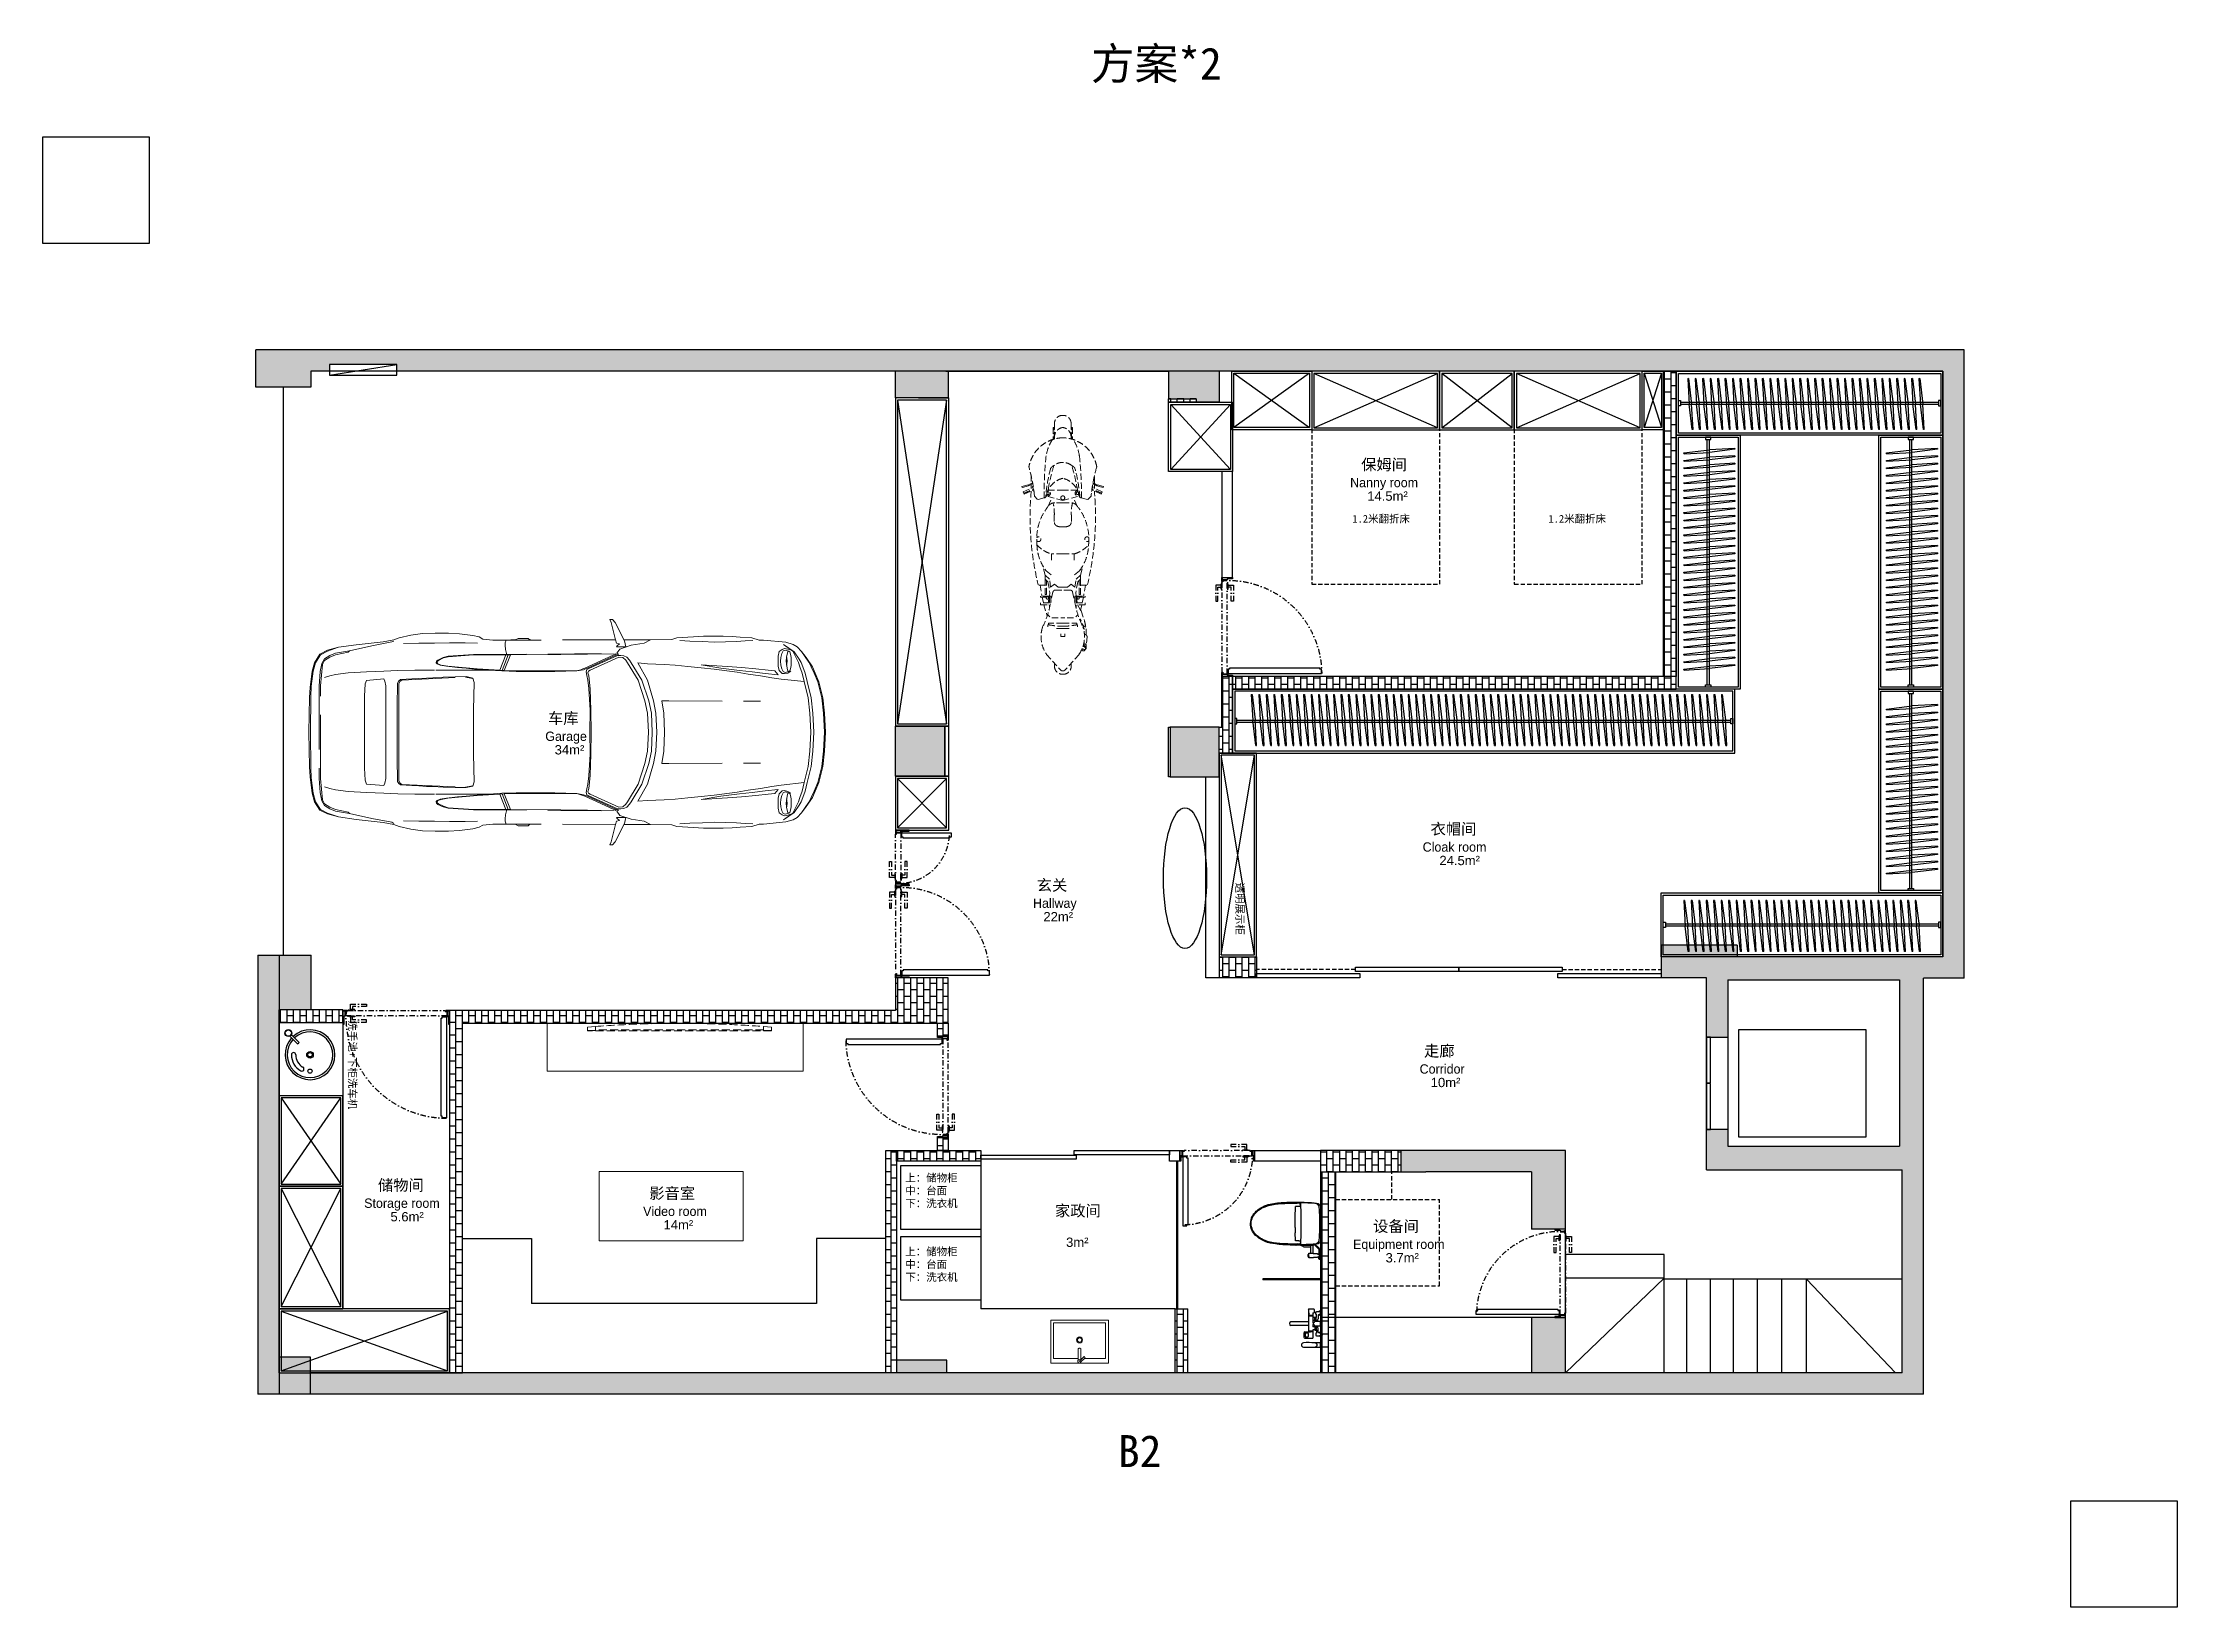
# Model space of a CAD drawing. Header units: millimetres. Extents: x -108767 to 78913, y -380878 to 1470.
# Drawn here: x 4613 to 24639, y -177817 to -163133 of the extents above; entities that cross this region are included whole.
import ezdxf
from ezdxf.enums import TextEntityAlignment as Align

# ---------------------------------------------------------------- set-up
doc = ezdxf.new("R2010")
doc.units = ezdxf.units.MM
doc.header["$LTSCALE"] = 10
for name, pattern in [('DASH', [0.35, 0.25, -0.1]), ('DASHDOT', [1, 0.5, -0.25, 0, -0.25]), ('DASHED', [0.75, 0.5, -0.25])]:
    doc.linetypes.add(name, pattern=pattern)
for name, color, linetype in [('012到顶家具', 55, 'Continuous'), ('01平-洁具', 137, 'Continuous'), ('021洁具', 146, 'Continuous'), ('2-Tank High', 70, 'Continuous'), ('3-New Window', 4, 'Continuous'), ('DOOR', 60, 'Continuous'), ('EL-DIM', 50, 'Continuous'), ('FF-FURN', 51, 'Continuous'), ('FF-TEXT', 50, 'Continuous'), ('NW-01-wall(原有墙体)', 255, 'Continuous'), ('NW-02-free(活动家具)', 241, 'Continuous'), ('NW-02-厨卫具', 44, 'Continuous'), ('T01-天花', 30, 'Continuous'), ('wipess', 8, 'Continuous'), ('强弱电箱', 10, 'Continuous')]:
    doc.layers.add(name, color=color, linetype=linetype)
doc.layers.add('活动家具', color=34, linetype='Continuous', lineweight=18)
doc.styles.add('ARIAL', font='arial.ttf')
doc.styles.add('CCD-HB', font='hbsmall.shx')
doc.styles.get("Standard").update_dxf_attribs({"font": ''})
doc.styles.add('STO', font='')
doc.styles.get('Standard').set_extended_font_data('SimSun')
doc.styles.get('STO').set_extended_font_data('SimSun')
pattern_1 = [(90, (-70270.71, -180008.13), (-60.96, 4e-15), []), (180, (-70270.71, -180008.13), (-60.96, -60.96), [60.96, -60.96])]

msp = doc.modelspace()

# ---------------------------------------------------------------- texts
at = {"layer": '3-New Window', "color": 30, "char_height": 300, "attachment_point": 1}
for s, insert in [('{\\fSimSun|b0|i0|c134|p2;\\C0;方案\\Ftxt|c134;*2}', (14446.8, -163179.1)), ('{\\C0;B2}', (14699.6, -176201.1))]:
    msp.add_mtext_dynamic_manual_height_columns(s, width=6623.175, gutter_width=12.5, heights=[0], dxfattribs=dict(at, insert=insert))
at = {"layer": 'FF-TEXT'}
for s, height, style, p in [('保姆间', 105, 'STO', (17197, -167144.8)), ('Nanny room', 87.5, 'CCD-HB', (17197, -167305.1)), ('14.5m²', 87.5, 'ARIAL', (17229, -167432)), ('车库', 105, 'STO', (9496.6, -169525.7)), ('Garage', 87.5, 'CCD-HB', (9522.8, -169686.1)), ('34m²', 87.5, 'ARIAL', (9554.9, -169812.9)), ('衣帽间', 105, 'STO', (17847.8, -170564.8)), ('Cloak room ', 87.5, 'CCD-HB', (17874.1, -170725.2)), ('24.5m²', 87.5, 'ARIAL', (17906.1, -170852)), ('玄关', 105, 'STO', (14081.7, -171092.1)), ('Hallway', 87.5, 'CCD-HB', (14108, -171252.5)), ('22m²', 87.5, 'ARIAL', (14140, -171379.3)), ('走廊', 105, 'STO', (17715.3, -172648)), ('Corridor', 87.5, 'CCD-HB', (17741.6, -172808.4)), ('10m²', 87.5, 'ARIAL', (17773.6, -172935.3)), ('储物间', 105, 'STO', (7973, -173907.8)), ('Storage room ', 87.5, 'CCD-HB', (7999.2, -174068.1)), ('影音室', 105, 'STO', (10518, -173983.8)), ('5.6m²', 87.5, 'ARIAL', (8031.3, -174195)), ('Video room', 87.5, 'CCD-HB', (10544.3, -174144.2)), ('14m²', 87.5, 'ARIAL', (10576.3, -174271)), ('家政间', 105, 'STO', (14324.2, -174147.6)), ('设备间', 105, 'STO', (17308.7, -174293.2)), ('3m²', 87.5, 'ARIAL', (14318.9, -174434.8)), ('Equipment room', 87.5, 'CCD-HB', (17334.9, -174453.6)), ('3.7m²', 87.5, 'ARIAL', (17367, -174580.4))]:
    msp.add_text(s, height=height, dxfattribs=dict(at, style=style)).set_placement(p, align=Align.CENTER)
at = {"layer": 'FF-TEXT', "color": 252, "insert": (15880.3, -171015.2), "char_height": 72, "attachment_point": 1, "rotation": 270}
msp.add_mtext_dynamic_manual_height_columns('{\\fSimSun|b0|i0|c134|p2;透明展示柜}', width=1029.846, gutter_width=12.5, heights=[0], dxfattribs=at)
at = {"layer": 'T01-天花', "color": 252, "char_height": 72}
for s, width, insert, attachment_point in [('{\\fSimSun|b0|i0|c134|p2;1.2米翻折床}', 605.216, (16899.5, -167645.4), 7), ('{\\fSimSun|b0|i0|c134|p2;1.2米翻折床}', 605.216, (18739.1, -167645.4), 7), ('{\\fSimSun|b0|i0|c134|p2;上：储物柜\\fSimSun|b0|i0|c0|p2;\\P\\fSimSun|b0|i0|c134|p2;中：台面\\P下：洗衣机}', 1029.846, (12704.9, -173750.4), 1), ('{\\fSimSun|b0|i0|c134|p2;上：储物柜\\fSimSun|b0|i0|c0|p2;\\P\\fSimSun|b0|i0|c134|p2;中：台面\\P下：洗衣机}', 1029.846, (12704.9, -174442.2), 1)]:
    msp.add_mtext_dynamic_manual_height_columns(s, width=width, gutter_width=12.5, heights=[0], dxfattribs=dict(at, insert=insert, attachment_point=attachment_point))
at = {"layer": 'T01-天花', "color": 252, "insert": (7554.5, -172309.3), "char_height": 72, "attachment_point": 1, "rotation": 270}
msp.add_mtext_dynamic_manual_height_columns('{\\fSimSun|b0|i0|c134|p2;洗手池+下柜洗车机}', width=1029.846, gutter_width=12.5, heights=[0], dxfattribs=at)

# ---------------------------------------------------------------- blocks, each defined once
blk = doc.blocks.new('车')
at = {"layer": 'NW-02-free(活动家具)', "color": 8, "linetype": 'DASH', "lineweight": 5, "ltscale": 20}
for p, q in [((7015.4, -2602.4), (7004.6, -2603.8)), ((7027.2, -2602.1), (7015.4, -2602.4)), ((7039.8, -2602.1), (7027.2, -2602.1)), ((7050.2, -2602.7), (7039.8, -2602.1)), ((7062.7, -2604.2), (7050.2, -2602.7)), ((7193.7, -2589.1), (7191.2, -2589.1)), ((7191.2, -2589.1), (7192.3, -2592)), ((7192.3, -2592), (7196.6, -2608.4)), ((7196.2, -2592), (7193.7, -2589.1)), ((7204.8, -2609.2), (7196.2, -2592)), ((6914, -2629.7), (6919.2, -2621.7)), ((6919.7, -2622.4), (6915.1, -2629.7)), ((6919.2, -2621.7), (6926.2, -2618.1)), ((6926.4, -2618.8), (6919.7, -2622.4)), ((6928.6, -2623.1), (6923.6, -2626.1)), ((6926.2, -2618.1), (6936.5, -2615.3)), ((6936.5, -2615.3), (6926.4, -2618.8)), ((6933.9, -2620.9), (6928.6, -2623.1)), ((6933.9, -2622.3), (6928.6, -2624.5)), ((6946.9, -2618.7), (6933.9, -2620.9)), ((6945.8, -2619.9), (6933.9, -2622.3)), ((6953.3, -2613.1), (6936.5, -2615.3)), ((6946.9, -2618.7), (6945.8, -2619.9)), ((6967.8, -2613.9), (6946.9, -2618.7)), ((6978.4, -2610.1), (6953.3, -2613.1)), ((6986.7, -2610.3), (6967.8, -2613.9)), ((6988.5, -2608.4), (6978.4, -2610.1)), ((6988.5, -2609.4), (6986.7, -2610.3)), ((6993.5, -2606.3), (6988.5, -2608.4)), ((7004.6, -2603.8), (6993.5, -2606.3)), ((7012.1, -2611.4), (6997.6, -2611.8)), ((7026.6, -2611.4), (7012.1, -2611.4)), ((7040.6, -2611), (7026.6, -2611.4)), ((7039.4, -2623.6), (7063.1, -2622.1)), ((7039.4, -2624.1), (7063.1, -2622.4)), ((7055.3, -2611), (7040.6, -2611)), ((7067.1, -2611.4), (7055.3, -2611)), ((7068.5, -2605.6), (7062.7, -2604.2)), ((7063.1, -2622.1), (7197.6, -2621.1)), ((7063.1, -2622.4), (7094.3, -2622.5)), ((7072.1, -2607.8), (7068.5, -2605.6)), ((7081.3, -2608.5), (7072.1, -2607.8)), ((7094, -2608.5), (7081.3, -2608.5)), ((7093.7, -2622.5), (7087.9, -2636.8)), ((7095.8, -2622.5), (7090, -2636.9)), ((7097.9, -2622.5), (7092.1, -2637)), ((7092.9, -2611.2), (7094, -2608.5)), ((7092.9, -2613.4), (7092.9, -2611.2)), ((7093.2, -2617.4), (7092.9, -2613.4)), ((7094.3, -2621.1), (7093.2, -2617.4)), ((7196.6, -2608.3), (7094, -2608.5)), ((7094.3, -2622.5), (7094.3, -2621.1)), ((7094.3, -2622.5), (7097.9, -2622.5)), ((7097.9, -2622.5), (7145.2, -2621.9)), ((7102.2, -2608.4), (7098.3, -2608.4)), ((7105.1, -2607), (7102.2, -2608.4)), ((7114.4, -2607), (7105.1, -2607)), ((7116.2, -2608.4), (7114.4, -2607)), ((7116.9, -2608.4), (7116.2, -2608.4)), ((7145.2, -2621.9), (7196.1, -2621.4)), ((7194.3, -2622.7), (7167.6, -2634.9)), ((7196.8, -2622.7), (7170.1, -2634.9)), ((7198.4, -2623), (7171.3, -2635.3)), ((7197.1, -2621.8), (7194.3, -2622.7)), ((7196.1, -2621.4), (7197.1, -2621.8)), ((7196.6, -2608.4), (7197.4, -2611.4)), ((7199.6, -2621.8), (7196.8, -2622.7)), ((7198.1, -2613.8), (7197.3, -2614.9)), ((7197.3, -2614.9), (7206.2, -2614.9)), ((7197.4, -2611.4), (7200.2, -2612.1)), ((7197.6, -2620.8), (7200.5, -2616.9)), ((7197.6, -2621.1), (7199.6, -2621.8)), ((7200.2, -2612.1), (7198.1, -2613.8)), ((7201.4, -2622.9), (7198.4, -2623)), ((7200.5, -2616.9), (7211.3, -2613.3)), ((7204.3, -2623.2), (7201.4, -2622.9)), ((7207, -2624.6), (7204.3, -2623.2)), ((7229.2, -2608.3), (7204.4, -2608.3)), ((7206.2, -2614.9), (7204.8, -2609.2)), ((7211.3, -2613.3), (7223.5, -2611.4)), ((7223.5, -2611.4), (7229.2, -2608.3)), ((7249.3, -2608), (7229.2, -2608.3)), ((7254, -2606.4), (7249.3, -2608)), ((7269.7, -2605.4), (7254, -2606.4)), ((7266.2, -2609.5), (7256.7, -2608.9)), ((7278.2, -2609.9), (7266.2, -2609.5)), ((7279.1, -2604.8), (7269.7, -2605.4)), ((7289.1, -2610.4), (7278.2, -2609.9)), ((7289.1, -2604.8), (7279.1, -2604.8)), ((7297.4, -2604.8), (7289.1, -2604.8)), ((7299.5, -2610.3), (7289.1, -2610.4)), ((7306, -2605.1), (7297.4, -2604.8)), ((7309.9, -2609.8), (7299.5, -2610.3)), ((7313.5, -2605.7), (7306, -2605.1)), ((7318.2, -2609.3), (7309.9, -2609.8)), ((7324.3, -2606.4), (7313.5, -2605.7)), ((7325.3, -2609), (7318.2, -2609.3)), ((7331.1, -2608.5), (7324.3, -2606.4)), ((7335.4, -2608.5), (7331.1, -2608.5)), ((7356.2, -2610.6), (7335.4, -2608.5)), ((7349.9, -2619.2), (7349.1, -2623.6)), ((7352.7, -2617.3), (7349.9, -2619.2)), ((7351.5, -2624.8), (7352.5, -2621.2)), ((7352.5, -2621.2), (7353.9, -2618.7)), ((7355.1, -2616.4), (7352.7, -2617.3)), ((7353.9, -2618.7), (7355.7, -2617.9)), ((7362.7, -2618.9), (7354, -2612.6)), ((7354, -2612.6), (7364.1, -2619.5)), ((7358, -2617.1), (7355.1, -2616.4)), ((7355.7, -2617.9), (7359.1, -2618.9)), ((7363, -2612.8), (7356.2, -2610.6)), ((7357.5, -2621.7), (7357, -2624.6)), ((7358.2, -2619.6), (7357.5, -2621.7)), ((7360.9, -2617.8), (7358, -2617.1)), ((7359.1, -2618.9), (7358.2, -2619.6)), ((7360, -2619.6), (7359.1, -2618.9)), ((7360.7, -2621.7), (7360, -2619.6)), ((7361.3, -2624.9), (7360.7, -2621.7)), ((7366.6, -2626.4), (7362.7, -2618.9)), ((7367, -2614.9), (7363, -2612.8)), ((7364.1, -2619.5), (7368.8, -2626.4)), ((7370.9, -2619.2), (7367, -2614.9)), ((7377.7, -2629.3), (7370.9, -2619.2)), ((7375.2, -2625), (7370.9, -2619.2)), ((6909.9, -2653), (6911.8, -2637.8)), ((6912.8, -2637.8), (6911.1, -2651.9)), ((6911.8, -2637.8), (6914, -2629.7)), ((6915.1, -2629.7), (6912.8, -2637.8)), ((6919.5, -2638.1), (6918.6, -2651.6)), ((6920.9, -2630.6), (6919.5, -2638.1)), ((6921.7, -2631.4), (6919.7, -2651.4)), ((6923.6, -2626.1), (6920.9, -2630.6)), ((6923.6, -2627.8), (6921.7, -2631.4)), ((6928.6, -2624.5), (6923.6, -2627.8)), ((6928.6, -2642.1), (6923.6, -2643.5)), ((6933.9, -2640.8), (6928.6, -2642.1)), ((6945.8, -2639.3), (6933.9, -2640.8)), ((6962.9, -2638.3), (6945.8, -2639.3)), ((6979, -2637.6), (6962.9, -2638.3)), ((6992.4, -2637), (6979, -2637.6)), ((7008.2, -2636.8), (6992.4, -2637)), ((6996, -2646), (7055.8, -2643.2)), ((7026.5, -2636.6), (7008.2, -2636.8)), ((7034.9, -2643.4), (7025, -2643.9)), ((7077.8, -2636.7), (7026.5, -2636.6)), ((7028.3, -2629.8), (7028.5, -2628.3)), ((7029.3, -2630.7), (7028.3, -2629.8)), ((7028.5, -2628.3), (7029.9, -2627.2)), ((7029.1, -2629.8), (7029.2, -2628.6)), ((7029.8, -2630.7), (7029.1, -2629.8)), ((7029.2, -2628.6), (7030.4, -2627.6)), ((7031.9, -2632), (7029.3, -2630.7)), ((7032.9, -2631.9), (7029.8, -2630.7)), ((7029.9, -2627.2), (7034.8, -2624.8)), ((7030.4, -2627.6), (7035, -2625.3)), ((7038, -2633.1), (7031.9, -2632)), ((7039.3, -2632.9), (7032.9, -2631.9)), ((7034.8, -2624.8), (7039.4, -2623.6)), ((7046, -2643), (7034.9, -2643.4)), ((7035, -2625.3), (7039.4, -2624.1)), ((7048.3, -2634.2), (7038, -2633.1)), ((7049.2, -2633.9), (7039.3, -2632.9)), ((7056.3, -2642.8), (7046, -2643)), ((7056.4, -2634.9), (7048.3, -2634.2)), ((7056.3, -2634.7), (7049.2, -2633.9)), ((7055.8, -2643.2), (7062.3, -2644.6)), ((7066.7, -2635.4), (7056.3, -2634.7)), ((7062.7, -2644.2), (7056.3, -2642.8)), ((7066.7, -2636), (7056.4, -2634.9)), ((7087.9, -2636.8), (7066.7, -2635.4)), ((7077.8, -2636.7), (7066.7, -2636)), ((7089.7, -2637.5), (7077.8, -2636.7)), ((7092.1, -2637), (7087.9, -2636.8)), ((7103.4, -2637.9), (7089.7, -2637.5)), ((7116.9, -2637.4), (7092.1, -2637)), ((7116.9, -2637.9), (7103.4, -2637.9)), ((7126.5, -2637.3), (7116.9, -2637.4)), ((7139.5, -2637.9), (7116.9, -2637.9)), ((7139.6, -2637.3), (7126.5, -2637.3)), ((7160.1, -2637.4), (7139.5, -2637.9)), ((7151.9, -2637.3), (7139.6, -2637.3)), ((7161.1, -2637), (7151.9, -2637.3)), ((7166.3, -2636.3), (7160.1, -2637.4)), ((7163.8, -2636.3), (7161.1, -2637)), ((7165.7, -2635.6), (7163.8, -2636.3)), ((7167.6, -2634.9), (7165.7, -2635.6)), ((7168.3, -2635.6), (7166.3, -2636.3)), ((7170.1, -2634.9), (7168.3, -2635.6)), ((7169.7, -2636.1), (7169, -2638.2)), ((7169, -2638.2), (7169.7, -2641.6)), ((7171.3, -2635.3), (7169.7, -2636.1)), ((7169.7, -2641.6), (7170.6, -2646.1)), ((7171.2, -2637.7), (7170.5, -2639.1)), ((7170.5, -2639.1), (7171.4, -2642)), ((7172.8, -2636.8), (7171.2, -2637.7)), ((7171.4, -2642), (7172.7, -2654.3)), ((7199.7, -2624.6), (7172.8, -2636.8)), ((7203.3, -2624.8), (7199.7, -2624.6)), ((7206.2, -2627.3), (7203.3, -2624.8)), ((7207.8, -2629.7), (7206.2, -2627.3)), ((7209.6, -2627.3), (7207, -2624.6)), ((7217.6, -2646.1), (7207.8, -2629.7)), ((7211.3, -2629.7), (7209.6, -2627.3)), ((7221.2, -2646.1), (7211.3, -2629.7)), ((7226.6, -2630.7), (7217.5, -2630)), ((7217.5, -2630), (7226.5, -2646.1)), ((7242.1, -2631.4), (7226.6, -2630.7)), ((7252.5, -2632.2), (7242.1, -2631.4)), ((7264.3, -2633.2), (7252.5, -2632.2)), ((7276.9, -2634.4), (7264.3, -2633.2)), ((7276.9, -2631.8), (7295.2, -2634.9)), ((7301.4, -2633.4), (7276.9, -2631.8)), ((7289.1, -2635.8), (7276.9, -2634.4)), ((7310.6, -2638.7), (7289.1, -2635.8)), ((7295.2, -2634.9), (7312.8, -2636.9)), ((7314.7, -2634.3), (7301.4, -2633.4)), ((7320.9, -2640.4), (7310.6, -2638.7)), ((7312.8, -2636.9), (7324.7, -2638.3)), ((7328, -2635.6), (7314.7, -2634.3)), ((7332.5, -2642.2), (7320.9, -2640.4)), ((7324.7, -2638.3), (7337, -2639.9)), ((7339.6, -2636.7), (7328, -2635.6)), ((7343.1, -2643.8), (7332.5, -2642.2)), ((7337, -2639.9), (7349.2, -2641.2)), ((7346, -2637.3), (7339.6, -2636.7)), ((7349.2, -2641.2), (7346, -2637.3)), ((7349.1, -2623.6), (7349, -2627.1)), ((7349, -2627.1), (7349, -2629.3)), ((7349, -2629.3), (7349.1, -2632.9)), ((7349.1, -2632.9), (7349.9, -2637.2)), ((7349.9, -2637.2), (7352.7, -2639.8)), ((7351.2, -2628.4), (7351.5, -2624.8)), ((7351.5, -2632), (7351.2, -2628.4)), ((7352.5, -2635.6), (7351.5, -2632)), ((7353.9, -2637.9), (7352.5, -2635.6)), ((7352.7, -2639.8), (7355.1, -2640)), ((7355.7, -2638.8), (7353.9, -2637.9)), ((7355.1, -2640), (7358, -2639.4)), ((7356.8, -2638.6), (7355.7, -2638.8)), ((7357, -2624.6), (7356.7, -2628.6)), ((7356.7, -2628.6), (7357.1, -2632.3)), ((7359.1, -2638), (7356.8, -2638.6)), ((7357.6, -2628.6), (7356.9, -2632.2)), ((7357.1, -2624.9), (7357.6, -2628.6)), ((7357.1, -2632.3), (7357.4, -2635.2)), ((7357.4, -2635.2), (7358.2, -2637.4)), ((7358, -2639.4), (7360.9, -2637.6)), ((7358.2, -2637.4), (7359.1, -2638)), ((7359.1, -2638), (7360, -2637.4)), ((7360, -2637.4), (7360.7, -2635.4)), ((7360.7, -2635.4), (7361.3, -2632.3)), ((7361.4, -2628.6), (7361.3, -2624.9)), ((7361.3, -2632.3), (7361.4, -2628.6)), ((7368, -2629.6), (7366.6, -2626.4)), ((7369.5, -2633.5), (7368, -2629.6)), ((7368.8, -2626.4), (7370.6, -2629.6)), ((7371.5, -2639.7), (7369.5, -2633.5)), ((7370.6, -2629.6), (7372.3, -2633.5)), ((7373.4, -2647.5), (7371.5, -2639.7)), ((7372.3, -2633.5), (7374.3, -2639.7)), ((7374.3, -2639.7), (7376.3, -2647.5)), ((7381.2, -2633.6), (7375.2, -2625)), ((7380.1, -2633.6), (7377.7, -2629.3)), ((7382.8, -2639.7), (7380.1, -2633.6)), ((7383.9, -2639.7), (7381.2, -2633.6)), ((7386.2, -2647.6), (7382.8, -2639.7)), ((7387.2, -2647.6), (7383.9, -2639.7)), ((6908.9, -2694.9), (6909.5, -2662.4)), ((6909.5, -2662.4), (6909.9, -2653)), ((6910.7, -2661.3), (6910.3, -2694.9)), ((6911.1, -2651.9), (6910.7, -2661.3)), ((6918.6, -2651.6), (6918.3, -2661.2)), ((6918.3, -2661.2), (6918.3, -2728.7)), ((6919.7, -2651.4), (6919.6, -2661.1)), ((6919.6, -2728.8), (6919.6, -2661.1)), ((6961.1, -2661.2), (6961.5, -2649.7)), ((6961.1, -2694.9), (6961.1, -2661.2)), ((6961.5, -2649.7), (6962.9, -2646.3)), ((6962.9, -2646.3), (6979.1, -2644.8)), ((6979.1, -2644.8), (6980.2, -2647.1)), ((6980.2, -2647.1), (6980.9, -2651.5)), ((6980.9, -2651.5), (6981, -2670.9)), ((6992, -2648.8), (6991.7, -2670.9)), ((6993.2, -2646.9), (6992, -2648.8)), ((6993.1, -2671.3), (6993.3, -2649.2)), ((6994.7, -2645.6), (6993.2, -2646.9)), ((6993.3, -2649.2), (6994.4, -2647.2)), ((6994.4, -2647.2), (6996, -2646)), ((7005.3, -2644.9), (6994.7, -2645.6)), ((7011.9, -2644.5), (7005.3, -2644.9)), ((7019.3, -2644.1), (7011.9, -2644.5)), ((7025, -2643.9), (7019.3, -2644.1)), ((7063.8, -2648.3), (7062.7, -2644.2)), ((7063.1, -2674.1), (7063.8, -2648.3)), ((7170.6, -2646.1), (7171.5, -2654.1)), ((7171.5, -2654.1), (7172.6, -2674.2)), ((7172.7, -2654.3), (7173.4, -2674.2)), ((7224.1, -2665.5), (7217.6, -2646.1)), ((7227.7, -2665.5), (7221.2, -2646.1)), ((7226.5, -2646.1), (7232.2, -2665.5)), ((7352, -2645.3), (7343.1, -2643.8)), ((7373.4, -2647.5), (7352, -2645.3)), ((7377.2, -2662.6), (7373.4, -2647.5)), ((7376.3, -2647.5), (7380.1, -2662.6)), ((7378.8, -2677), (7377.2, -2662.6)), ((7380.1, -2662.6), (7381.7, -2677)), ((7389.9, -2662.7), (7386.2, -2647.6)), ((7391, -2662.7), (7387.2, -2647.6)), ((7391.5, -2677), (7389.9, -2662.7)), ((7392.6, -2677), (7391, -2662.7)), ((6981, -2670.9), (6981, -2694.9)), ((6991.7, -2670.9), (6991.7, -2694.9)), ((6993.1, -2695), (6993.1, -2671.3)), ((7063.1, -2695), (7063.1, -2674.1)), ((7172.6, -2674.2), (7172.5, -2694.9)), ((7173.4, -2674.2), (7173.6, -2694.9)), ((7226.6, -2677), (7224.1, -2665.5)), ((7227.3, -2694.9), (7226.6, -2677)), ((7230.2, -2677), (7227.7, -2665.5)), ((7230.9, -2694.9), (7230.2, -2677)), ((7232.2, -2665.5), (7234.3, -2677)), ((7234.3, -2677), (7235.1, -2694.9)), ((7241.7, -2677), (7239.9, -2665.5)), ((7239.9, -2665.5), (7246.5, -2665.6)), ((7242.4, -2694.9), (7241.7, -2677)), ((7246.5, -2665.6), (7320.9, -2665.8)), ((7320.9, -2665.8), (7332.5, -2665.9)), ((7379.7, -2694.9), (7378.8, -2677)), ((7381.7, -2677), (7382.6, -2694.9)), ((7392.5, -2694.9), (7391.5, -2677)), ((7393.5, -2694.9), (7392.6, -2677)), ((6908.9, -2695), (6909.5, -2727.5)), ((6910.7, -2728.6), (6910.3, -2694.9)), ((6961.1, -2694.9), (6961.1, -2728.6)), ((6981, -2718.9), (6981, -2694.9)), ((6991.7, -2718.9), (6991.7, -2694.9)), ((6993.1, -2694.9), (6993.1, -2718.6)), ((7063.1, -2694.9), (7063.1, -2715.7)), ((7172.6, -2715.7), (7172.5, -2694.9)), ((7173.4, -2715.7), (7173.6, -2694.9)), ((7227.3, -2694.9), (7226.6, -2712.8)), ((7230.9, -2694.9), (7230.2, -2712.8)), ((7234.3, -2712.8), (7235.1, -2694.9)), ((7242.4, -2694.9), (7241.7, -2712.8)), ((7379.7, -2694.9), (7378.8, -2712.9)), ((7381.7, -2712.9), (7382.6, -2694.9)), ((7392.5, -2694.9), (7391.5, -2712.8)), ((7393.5, -2694.9), (7392.6, -2712.8)), ((7393.5, -2694.9), (7393.5, -2694.9)), ((6980.9, -2738.4), (6981, -2718.9)), ((6992, -2741.1), (6991.7, -2718.9)), ((6993.1, -2718.6), (6993.3, -2740.7)), ((7063.1, -2715.7), (7063.8, -2741.6)), ((7171.5, -2735.8), (7172.6, -2715.7)), ((7172.7, -2735.6), (7173.4, -2715.7)), ((7226.6, -2712.8), (7224.1, -2724.4)), ((7230.2, -2712.8), (7227.7, -2724.4)), ((7232.2, -2724.4), (7234.3, -2712.8)), ((7241.7, -2712.8), (7239.9, -2724.4)), ((7378.8, -2712.9), (7377.2, -2727.2)), ((7380.1, -2727.2), (7381.7, -2712.9)), ((7391.5, -2712.8), (7389.9, -2727.2)), ((7392.6, -2712.8), (7391, -2727.2)), ((6909.5, -2727.5), (6909.9, -2736.8)), ((6909.9, -2736.8), (6911.8, -2752.1)), ((6911.1, -2737.9), (6910.7, -2728.6)), ((6912.8, -2752.1), (6911.1, -2737.9)), ((6918.6, -2738.3), (6918.3, -2728.7)), ((6919.5, -2751.7), (6918.6, -2738.3)), ((6919.7, -2738.4), (6919.6, -2728.8)), ((6921.7, -2758.4), (6919.7, -2738.4)), ((6961.1, -2728.6), (6961.5, -2740.1)), ((6961.5, -2740.1), (6962.9, -2743.6)), ((6979.1, -2745), (6980.2, -2742.7)), ((6980.2, -2742.7), (6980.9, -2738.4)), ((6993.2, -2743), (6992, -2741.1)), ((6994.7, -2744.3), (6993.2, -2743)), ((6993.3, -2740.7), (6994.4, -2742.7)), ((6994.4, -2742.7), (6996, -2743.9)), ((7063.8, -2741.6), (7062.7, -2745.7)), ((7170.6, -2743.7), (7171.5, -2735.8)), ((7171.4, -2747.9), (7172.7, -2735.6)), ((7224.1, -2724.4), (7217.6, -2743.7)), ((7227.7, -2724.4), (7221.2, -2743.7)), ((7226.5, -2743.7), (7232.2, -2724.4)), ((7239.9, -2724.4), (7246.5, -2724.3)), ((7246.5, -2724.3), (7320.9, -2724.1)), ((7320.9, -2724.1), (7332.5, -2723.9)), ((7373.4, -2742.3), (7352, -2744.6)), ((7373.4, -2742.3), (7371.5, -2750.2)), ((7377.2, -2727.2), (7373.4, -2742.3)), ((7374.3, -2750.2), (7376.3, -2742.3)), ((7376.3, -2742.3), (7380.1, -2727.2)), ((7386.2, -2742.3), (7382.8, -2750.2)), ((7387.2, -2742.3), (7383.9, -2750.2)), ((7389.9, -2727.2), (7386.2, -2742.3)), ((7391, -2727.2), (7387.2, -2742.3)), ((6911.8, -2752.1), (6914, -2760.2)), ((6915.1, -2760.2), (6912.8, -2752.1)), ((6914, -2760.2), (6919.2, -2768.1)), ((6919.7, -2767.4), (6915.1, -2760.2)), ((6920.9, -2759.3), (6919.5, -2751.7)), ((6923.6, -2763.8), (6920.9, -2759.3)), ((6923.6, -2762.1), (6921.7, -2758.4)), ((6928.6, -2747.8), (6923.6, -2746.3)), ((6928.6, -2765.3), (6923.6, -2762.1)), ((6933.9, -2749), (6928.6, -2747.8)), ((6945.8, -2750.5), (6933.9, -2749)), ((6962.9, -2751.5), (6945.8, -2750.5)), ((6962.9, -2743.6), (6979.1, -2745)), ((6979, -2752.3), (6962.9, -2751.5)), ((6992.4, -2752.8), (6979, -2752.3)), ((7008.2, -2753), (6992.4, -2752.8)), ((7005.3, -2745), (6994.7, -2744.3)), ((6996, -2743.9), (7055.8, -2746.6)), ((7011.9, -2745.4), (7005.3, -2745)), ((7026.5, -2753.2), (7008.2, -2753)), ((7019.3, -2745.8), (7011.9, -2745.4)), ((7025, -2746), (7019.3, -2745.8)), ((7034.9, -2746.5), (7025, -2746)), ((7077.8, -2753.1), (7026.5, -2753.2)), ((7029.3, -2759.1), (7028.3, -2760.1)), ((7028.3, -2760.1), (7028.5, -2761.6)), ((7028.5, -2761.6), (7029.9, -2762.7)), ((7029.8, -2759.1), (7029.1, -2760)), ((7029.1, -2760), (7029.2, -2761.2)), ((7029.2, -2761.2), (7030.4, -2762.3)), ((7031.9, -2757.8), (7029.3, -2759.1)), ((7032.9, -2758), (7029.8, -2759.1)), ((7029.9, -2762.7), (7034.8, -2765.1)), ((7030.4, -2762.3), (7035, -2764.5)), ((7038, -2756.8), (7031.9, -2757.8)), ((7039.3, -2757), (7032.9, -2758)), ((7046, -2746.8), (7034.9, -2746.5)), ((7048.3, -2755.6), (7038, -2756.8)), ((7049.2, -2756), (7039.3, -2757)), ((7056.3, -2747), (7046, -2746.8)), ((7056.4, -2754.9), (7048.3, -2755.6)), ((7056.3, -2755.2), (7049.2, -2756)), ((7055.8, -2746.6), (7062.3, -2745.3)), ((7062.7, -2745.7), (7056.3, -2747)), ((7066.7, -2754.5), (7056.3, -2755.2)), ((7066.7, -2753.9), (7056.4, -2754.9)), ((7087.9, -2753), (7066.7, -2754.5)), ((7077.8, -2753.1), (7066.7, -2753.9)), ((7089.7, -2752.3), (7077.8, -2753.1)), ((7092.1, -2752.8), (7087.9, -2753)), ((7093.7, -2767.4), (7087.9, -2753)), ((7103.4, -2752), (7089.7, -2752.3)), ((7095.8, -2767.4), (7090, -2752.9)), ((7116.9, -2752.5), (7092.1, -2752.8)), ((7097.9, -2767.4), (7092.1, -2752.8)), ((7116.9, -2752), (7103.4, -2752)), ((7139.5, -2752), (7116.9, -2752)), ((7126.5, -2752.6), (7116.9, -2752.5)), ((7139.6, -2752.6), (7126.5, -2752.6)), ((7160.1, -2752.5), (7139.5, -2752)), ((7151.9, -2752.6), (7139.6, -2752.6)), ((7161.1, -2752.9), (7151.9, -2752.6)), ((7166.3, -2753.6), (7160.1, -2752.5)), ((7163.8, -2753.6), (7161.1, -2752.9)), ((7165.7, -2754.3), (7163.8, -2753.6)), ((7167.6, -2755), (7165.7, -2754.3)), ((7168.3, -2754.3), (7166.3, -2753.6)), ((7194.3, -2767.1), (7167.6, -2755)), ((7170.1, -2755), (7168.3, -2754.3)), ((7169, -2751.6), (7169.7, -2748.2)), ((7169.7, -2753.7), (7169, -2751.6)), ((7169.7, -2748.2), (7170.6, -2743.7)), ((7171.3, -2754.6), (7169.7, -2753.7)), ((7196.8, -2767.1), (7170.1, -2755)), ((7170.5, -2750.8), (7171.4, -2747.9)), ((7171.2, -2752.1), (7170.5, -2750.8)), ((7172.8, -2753.1), (7171.2, -2752.1)), ((7198.4, -2766.8), (7171.3, -2754.6)), ((7199.7, -2765.3), (7172.8, -2753.1)), ((7206.2, -2762.5), (7203.3, -2765)), ((7207.8, -2760.2), (7206.2, -2762.5)), ((7209.6, -2762.5), (7207, -2765.2)), ((7217.6, -2743.7), (7207.8, -2760.2)), ((7211.3, -2760.2), (7209.6, -2762.5)), ((7221.2, -2743.7), (7211.3, -2760.2)), ((7217.5, -2759.8), (7226.5, -2743.7)), ((7226.6, -2759.1), (7217.5, -2759.8)), ((7242.1, -2758.4), (7226.6, -2759.1)), ((7252.5, -2757.7), (7242.1, -2758.4)), ((7264.3, -2756.6), (7252.5, -2757.7)), ((7276.9, -2755.4), (7264.3, -2756.6)), ((7289.1, -2754), (7276.9, -2755.4)), ((7276.9, -2758.1), (7295.2, -2755)), ((7301.4, -2756.5), (7276.9, -2758.1)), ((7310.6, -2751.1), (7289.1, -2754)), ((7295.2, -2755), (7312.8, -2752.9)), ((7314.7, -2755.5), (7301.4, -2756.5)), ((7320.9, -2749.4), (7310.6, -2751.1)), ((7312.8, -2752.9), (7324.7, -2751.5)), ((7328, -2754.3), (7314.7, -2755.5)), ((7332.5, -2747.7), (7320.9, -2749.4)), ((7324.7, -2751.5), (7337, -2750)), ((7339.6, -2753.1), (7328, -2754.3)), ((7343.1, -2746), (7332.5, -2747.7)), ((7337, -2750), (7349.2, -2748.7)), ((7346, -2752.6), (7339.6, -2753.1)), ((7352, -2744.6), (7343.1, -2746)), ((7349.2, -2748.7), (7346, -2752.6)), ((7349, -2760.6), (7349.1, -2757)), ((7349, -2762.7), (7349, -2760.6)), ((7349.1, -2766.3), (7349, -2762.7)), ((7349.1, -2757), (7349.9, -2752.7)), ((7349.9, -2752.7), (7352.7, -2750.1)), ((7351.5, -2757.9), (7351.2, -2761.5)), ((7351.2, -2761.5), (7351.5, -2765)), ((7352.5, -2754.3), (7351.5, -2757.9)), ((7353.9, -2752), (7352.5, -2754.3)), ((7352.7, -2750.1), (7355.1, -2749.8)), ((7355.7, -2751), (7353.9, -2752)), ((7355.1, -2749.8), (7358, -2750.5)), ((7356.8, -2751.2), (7355.7, -2751)), ((7356.7, -2761.3), (7357.1, -2757.6)), ((7357, -2765.3), (7356.7, -2761.3)), ((7359.1, -2751.8), (7356.8, -2751.2)), ((7357.6, -2761.3), (7356.9, -2757.6)), ((7357.1, -2757.6), (7357.4, -2754.7)), ((7357.1, -2765), (7357.6, -2761.3)), ((7357.4, -2754.7), (7358.2, -2752.5)), ((7358, -2750.5), (7360.9, -2752.3)), ((7358.2, -2752.5), (7359.1, -2751.8)), ((7359.1, -2751.8), (7360, -2752.5)), ((7360, -2752.5), (7360.7, -2754.4)), ((7360.7, -2754.4), (7361.3, -2757.6)), ((7361.3, -2757.6), (7361.4, -2761.3)), ((7361.4, -2761.3), (7361.3, -2765)), ((7366.6, -2763.5), (7362.7, -2771)), ((7364.1, -2770.3), (7368.8, -2763.5)), ((7368, -2760.3), (7366.6, -2763.5)), ((7369.5, -2756.3), (7368, -2760.3)), ((7368.8, -2763.5), (7370.6, -2760.3)), ((7371.5, -2750.2), (7369.5, -2756.3)), ((7370.6, -2760.3), (7372.3, -2756.3)), ((7377.7, -2760.6), (7370.9, -2770.6)), ((7372.3, -2756.3), (7374.3, -2750.2)), ((7381.2, -2756.3), (7375.2, -2764.8)), ((7380.1, -2756.3), (7377.7, -2760.6)), ((7382.8, -2750.2), (7380.1, -2756.3)), ((7383.9, -2750.2), (7381.2, -2756.3)), ((6919.2, -2768.1), (6926.2, -2771.7)), ((6926.4, -2771.1), (6919.7, -2767.4)), ((6928.6, -2766.8), (6923.6, -2763.8)), ((6926.2, -2771.7), (6936.5, -2774.5)), ((6936.5, -2774.5), (6926.4, -2771.1)), ((6933.9, -2767.5), (6928.6, -2765.3)), ((6933.9, -2769), (6928.6, -2766.8)), ((6945.8, -2770), (6933.9, -2767.5)), ((6946.9, -2771.2), (6933.9, -2769)), ((6953.3, -2776.8), (6936.5, -2774.5)), ((6946.9, -2771.2), (6945.8, -2770)), ((6967.8, -2776), (6946.9, -2771.2)), ((6978.4, -2779.7), (6953.3, -2776.8)), ((6986.7, -2779.5), (6967.8, -2776)), ((6988.5, -2781.5), (6978.4, -2779.7)), ((6988.5, -2780.5), (6986.7, -2779.5)), ((6993.5, -2783.5), (6988.5, -2781.5)), ((7004.6, -2786), (6993.5, -2783.5)), ((7012.1, -2778.4), (6997.6, -2778)), ((7026.6, -2778.4), (7012.1, -2778.4)), ((7040.6, -2778.8), (7026.6, -2778.4)), ((7034.8, -2765.1), (7039.4, -2766.2)), ((7035, -2764.5), (7039.4, -2765.8)), ((7039.4, -2765.8), (7063.1, -2767.4)), ((7039.4, -2766.2), (7063.1, -2767.8)), ((7055.3, -2778.8), (7040.6, -2778.8)), ((7067.1, -2778.4), (7055.3, -2778.8)), ((7063.1, -2767.4), (7094.3, -2767.4)), ((7063.1, -2767.8), (7197.6, -2768.8)), ((7072.1, -2782.1), (7068.5, -2784.2)), ((7081.3, -2781.4), (7072.1, -2782.1)), ((7094, -2781.3), (7081.3, -2781.4)), ((7093.2, -2772.4), (7092.9, -2776.4)), ((7092.9, -2776.4), (7092.9, -2778.6)), ((7092.9, -2778.6), (7094, -2781.3)), ((7094.3, -2768.8), (7093.2, -2772.4)), ((7196.6, -2781.5), (7094, -2781.3)), ((7094.3, -2767.4), (7097.9, -2767.4)), ((7094.3, -2767.4), (7094.3, -2768.8)), ((7097.9, -2767.4), (7145.2, -2767.9)), ((7102.2, -2781.4), (7098.3, -2781.4)), ((7105.1, -2782.9), (7102.2, -2781.4)), ((7114.4, -2782.9), (7105.1, -2782.9)), ((7116.2, -2781.4), (7114.4, -2782.9)), ((7116.9, -2781.4), (7116.2, -2781.4)), ((7145.2, -2767.9), (7196.1, -2768.5)), ((7192.3, -2797.9), (7196.6, -2781.5)), ((7197.1, -2768.1), (7194.3, -2767.1)), ((7196.1, -2768.5), (7197.1, -2768.1)), ((7204.8, -2780.7), (7196.2, -2797.9)), ((7196.6, -2781.5), (7197.4, -2778.5)), ((7199.6, -2768.1), (7196.8, -2767.1)), ((7198.1, -2776.1), (7197.3, -2774.9)), ((7197.3, -2774.9), (7206.2, -2774.9)), ((7197.4, -2778.5), (7200.2, -2777.8)), ((7197.6, -2768.8), (7199.6, -2768.1)), ((7197.6, -2769.1), (7200.5, -2773)), ((7200.2, -2777.8), (7198.1, -2776.1)), ((7201.4, -2766.9), (7198.4, -2766.8)), ((7203.3, -2765), (7199.7, -2765.3)), ((7200.5, -2773), (7211.3, -2776.6)), ((7204.3, -2766.7), (7201.4, -2766.9)), ((7207, -2765.2), (7204.3, -2766.7)), ((7229.2, -2781.5), (7204.4, -2781.6)), ((7204.4, -2781.6), (7204.4, -2781.6)), ((7206.2, -2774.9), (7204.8, -2780.7)), ((7211.3, -2776.6), (7223.5, -2778.5)), ((7223.5, -2778.5), (7229.2, -2781.5)), ((7249.3, -2781.8), (7229.2, -2781.5)), ((7254, -2783.5), (7249.3, -2781.8)), ((7269.7, -2784.5), (7254, -2783.5)), ((7266.2, -2780.3), (7256.7, -2781)), ((7278.2, -2780), (7266.2, -2780.3)), ((7289.1, -2779.5), (7278.2, -2780)), ((7299.5, -2779.6), (7289.1, -2779.5)), ((7309.9, -2780.1), (7299.5, -2779.6)), ((7318.2, -2780.6), (7309.9, -2780.1)), ((7324.3, -2783.5), (7313.5, -2784.1)), ((7325.3, -2780.9), (7318.2, -2780.6)), ((7331.1, -2781.4), (7324.3, -2783.5)), ((7335.4, -2781.4), (7331.1, -2781.4)), ((7356.2, -2779.2), (7335.4, -2781.4)), ((7349.9, -2770.6), (7349.1, -2766.3)), ((7352.7, -2772.6), (7349.9, -2770.6)), ((7351.5, -2765), (7352.5, -2768.7)), ((7352.5, -2768.7), (7353.9, -2771.2)), ((7355.1, -2773.5), (7352.7, -2772.6)), ((7353.9, -2771.2), (7355.7, -2772)), ((7354, -2777.2), (7364.1, -2770.3)), ((7362.7, -2771), (7354, -2777.2)), ((7358, -2772.8), (7355.1, -2773.5)), ((7355.7, -2772), (7359.1, -2771)), ((7363, -2777.1), (7356.2, -2779.2)), ((7357.5, -2768.1), (7357, -2765.3)), ((7358.2, -2770.2), (7357.5, -2768.1)), ((7360.9, -2772), (7358, -2772.8)), ((7359.1, -2771), (7358.2, -2770.2)), ((7360, -2770.2), (7359.1, -2771)), ((7360.7, -2768.1), (7360, -2770.2)), ((7361.3, -2765), (7360.7, -2768.1)), ((7367, -2774.9), (7363, -2777.1)), ((7370.9, -2770.6), (7367, -2774.9)), ((7375.2, -2764.8), (7370.9, -2770.6)), ((7015.4, -2787.5), (7004.6, -2786)), ((7027.2, -2787.8), (7015.4, -2787.5)), ((7039.8, -2787.8), (7027.2, -2787.8)), ((7050.2, -2787.1), (7039.8, -2787.8)), ((7062.7, -2785.6), (7050.2, -2787.1)), ((7068.5, -2784.2), (7062.7, -2785.6)), ((7191.2, -2800.7), (7192.3, -2797.9)), ((7193.7, -2800.7), (7191.2, -2800.7)), ((7196.2, -2797.9), (7193.7, -2800.7)), ((7279.1, -2785.1), (7269.7, -2784.5)), ((7289.1, -2785.1), (7279.1, -2785.1)), ((7297.4, -2785.1), (7289.1, -2785.1)), ((7306, -2784.7), (7297.4, -2785.1)), ((7313.5, -2784.1), (7306, -2784.7))]:
    blk.add_line(p, q, dxfattribs=at)
blk = doc.blocks.new('*U153')
blk.add_lwpolyline([(510.7, -3273.9), (460.2, -3273.9), (460.2, -3323.9), (510.7, -3323.9)], close=True)
at = {"color": 6}
blk.add_lwpolyline([(508.7, -3275.9), (462.2, -3275.9), (462.2, -3321.9), (508.7, -3321.9)], close=True, dxfattribs=at)
at = {"color": 250}
for points in [[(462.2, -3321.9), (508.7, -3275.9)], [(462.2, -3275.9), (508.7, -3321.9)]]:
    blk.add_lwpolyline(points, dxfattribs=at)
blk = doc.blocks.new('*U162')
blk.add_lwpolyline([(510.7, -3271.9), (202.7, -3271.9), (202.7, -3321.9), (510.7, -3321.9)], close=True)
at = {"color": 6}
blk.add_lwpolyline([(508.7, -3273.9), (204.7, -3273.9), (204.7, -3319.9), (508.7, -3319.9)], close=True, dxfattribs=at)
at = {"color": 250}
for points in [[(204.7, -3319.9), (508.7, -3273.9)], [(204.7, -3273.9), (508.7, -3319.9)]]:
    blk.add_lwpolyline(points, dxfattribs=at)
blk = doc.blocks.new('2')
at = {"layer": 'NW-02-free(活动家具)', "color": 8, "linetype": 'DASH', "lineweight": 5, "ltscale": 20}
for p, q in [((2521, 1261), (2501, 1225)), ((2509, 1224), (2528, 1257)), ((2532, 1309), (2520, 1261)), ((2528, 1257), (2540, 1307)), ((2530, 1221), (2532, 1226)), ((2540, 1307), (2532, 1309)), ((2532, 1226), (2572, 1215)), ((2573, 1299), (2541, 1223)), ((2584, 1295), (2553, 1220)), ((2586, 1294), (2556, 1219)), ((2592, 1291), (2561, 1218)), ((2573, 1299), (2592, 1291)), ((2634, 1187), (2607, 1211)), ((2621, 1135), (2634, 1187)), ((3303, 1128), (3303, 1183)), ((3303, 1168), (3381, 1154)), ((3633, 1171), (3618, 1148)), ((3707, 1180), (3799, 1172)), ((3799, 1172), (3806, 1165)), ((2036, 1055), (2137, 1055)), ((2071, 1066), (2164, 1066)), ((2071, 1066), (2071, 1057)), ((2162, 1057), (2071, 1057)), ((2137, 1055), (2161, 1055)), ((2560, 1104), (2560, 990)), ((2643, 990), (2606, 1119)), ((2685, 1103), (2619, 1073)), ((2659, 990), (2659, 1052)), ((2755, 1057), (2814, 1057)), ((3059, 990), (3059, 1079)), ((3059, 1079), (3110, 1079)), ((3226, 1128), (3152, 1147)), ((3192, 1120), (3228, 1074)), ((3256, 1094), (3226, 1128)), ((3226, 1128), (3258, 1128)), ((3320, 1085), (3256, 1094)), ((3258, 1128), (3279, 1107)), ((3258, 1128), (3376, 1128)), ((3376, 1117), (3269, 1117)), ((3279, 1107), (3363, 1091)), ((3296, 1056), (3320, 1085)), ((3319, 1026), (3296, 1056)), ((3319, 990), (3319, 1026)), ((3342, 1047), (3342, 990)), ((3357, 1067), (3435, 1083)), ((3363, 1091), (3390, 1095)), ((3376, 1128), (3376, 1117)), ((3381, 1154), (3390, 1152)), ((3390, 1094), (3390, 1164)), ((3397, 1164), (3390, 1164)), ((3390, 1094), (3487, 1094)), ((3390, 1084), (3390, 1094)), ((3441, 1084), (3390, 1084)), ((3397, 1164), (3397, 1115)), ((3397, 1151), (3442, 1141)), ((3404, 1119), (3397, 1119)), ((3397, 1104), (3397, 1094)), ((3397, 1096), (3442, 1103)), ((3404, 1101), (3397, 1101)), ((3442, 1094), (3442, 1165)), ((3442, 1165), (3457, 1165)), ((3457, 1165), (3457, 1094)), ((3457, 1138), (3501, 1129)), ((3457, 1105), (3459, 1106)), ((3459, 1106), (3495, 1126)), ((3495, 1126), (3506, 1133)), ((3506, 1133), (3584, 1160)), ((3535, 1108), (3553, 1091)), ((3560, 1075), (3560, 990)), ((3601, 990), (3601, 1098)), ((3604, 1101), (3613, 1101)), ((3613, 1101), (3613, 1103)), ((3616, 1106), (3631, 1106)), ((3644, 990), (3644, 1053)), ((3684, 1005), (3706, 1005)), ((3706, 1005), (3706, 990)), ((3761, 1154), (3764, 1156)), ((3768, 1155), (3765, 1153)), ((3766, 1157), (3768, 1155)), ((3812, 1163), (3799, 1167)), ((3845, 1117), (3969, 1006)), ((3938, 1056), (3913, 1056)), ((3936, 1056), (3941, 1056)), ((3942, 1055), (3936, 1055)), ((3942, 1055), (3936, 1055)), ((4001, 1003), (4001, 1002)), ((4001, 1003), (4001, 1002)), ((4001, 1003), (4001, 1002)), ((4001, 1003), (4001, 1002)), ((2036, 925), (2137, 925)), ((2162, 923), (2071, 923)), ((2071, 914), (2071, 923)), ((2071, 914), (2164, 914)), ((2137, 925), (2161, 925)), ((2560, 876), (2560, 990)), ((2643, 990), (2606, 861)), ((2685, 877), (2619, 907)), ((2621, 845), (2634, 793)), ((2659, 990), (2659, 928)), ((2755, 923), (2814, 923)), ((3059, 990), (3059, 901)), ((3059, 901), (3110, 901)), ((3226, 852), (3152, 833)), ((3192, 860), (3228, 906)), ((3256, 886), (3226, 852)), ((3226, 852), (3258, 852)), ((3320, 895), (3256, 886)), ((3258, 852), (3279, 873)), ((3258, 852), (3376, 852)), ((3376, 863), (3269, 863)), ((3279, 873), (3363, 889)), ((3319, 954), (3296, 924)), ((3296, 924), (3320, 895)), ((3303, 852), (3303, 797)), ((3319, 990), (3319, 954)), ((3342, 933), (3342, 990)), ((3357, 913), (3435, 897)), ((3363, 889), (3390, 885)), ((3376, 852), (3376, 863)), ((3441, 896), (3390, 896)), ((3390, 896), (3390, 886)), ((3390, 886), (3487, 886)), ((3390, 886), (3390, 816)), ((3397, 876), (3397, 886)), ((3397, 884), (3442, 877)), ((3404, 879), (3397, 879)), ((3397, 816), (3397, 865)), ((3404, 861), (3397, 861)), ((3397, 829), (3442, 839)), ((3442, 886), (3442, 815)), ((3457, 815), (3457, 886)), ((3457, 875), (3459, 874)), ((3457, 842), (3546, 868)), ((3535, 872), (3553, 889)), ((3560, 905), (3560, 990)), ((3601, 990), (3601, 882)), ((3604, 879), (3613, 879)), ((3613, 879), (3613, 877)), ((3616, 874), (3631, 874)), ((3644, 990), (3644, 927)), ((3684, 975), (3706, 975)), ((3706, 975), (3706, 990)), ((3845, 863), (3969, 974)), ((3938, 924), (3913, 924)), ((3942, 925), (3936, 925)), ((3942, 925), (3936, 925)), ((3936, 924), (3941, 924)), ((4001, 977), (4001, 978)), ((4001, 977), (4001, 978)), ((4001, 977), (4001, 978)), ((4001, 977), (4001, 978)), ((2521, 719), (2501, 755)), ((2509, 756), (2528, 723)), ((2532, 671), (2520, 719)), ((2528, 723), (2540, 673)), ((2530, 759), (2532, 754)), ((2532, 754), (2572, 765)), ((2540, 673), (2532, 671)), ((2573, 681), (2541, 757)), ((2584, 685), (2553, 760)), ((2586, 686), (2556, 761)), ((2592, 689), (2561, 762)), ((2573, 681), (2592, 689)), ((2634, 793), (2607, 769)), ((3303, 812), (3381, 826)), ((3381, 826), (3390, 828)), ((3397, 816), (3390, 816)), ((3442, 815), (3457, 815))]:
    blk.add_line(p, q, dxfattribs=at)
for centre, radius in [((3404, 1110), 9.08), ((3765, 1155), 0.868), ((3404, 870), 9.08)]:
    blk.add_circle(centre, radius, dxfattribs=at)
for centre, radius, start, end in [((2427, 984), 276, 100.1326, 178.6504), ((2712, 2375), 1168, 253.4462, 264.876), ((2496, -6512), 7750, 89.9116, 90.3967), ((2496, -6512), 7750, 89.6246, 89.8446), ((2768, -1010), 2256, 76.3072, 95.0501), ((2943, 785), 409, 84.5245, 129.0841), ((2945, 1180), 18.7, 131.564, 47.8971), ((2979, 840), 352, 52.7094, 89.4133), ((2836, 1017), 232, 15.6142, 49.2512), ((3685, 820), 354, 88.4551, 106.5891), ((3710, 1159), 21.4, 96.9741, 180.2516), ((3775, 1162), 11.7, 92.5726, 195.2789), ((3778, 1161), 13, 81.8276, 177.1047), ((3797, 1151), 21.3, 100.207, 183.8496), ((2040, 991), 64.2, 93.6151, 180.5022), ((2145, 980), 74.8, 95.6016, 172.4558), ((2338, 810), 313, 98.2189, 123.3491), ((2589, -1678), 2814, 89.354, 96.0358), ((2452, 991), 108, 140.7242, 180.6725), ((2847, -541), 1671, 99.7316, 106.6574), ((2425, 1032), 63.2, 121.8938, 153.6016), ((2730, -206), 1335, 94.8929, 104.714), ((2637, 948), 174, 100.0729, 165.9476), ((2585, 1106), 20, 180.9569, 35.293), ((2585, 1106), 10.4, 157.5053, 58.7446), ((2621, 990), 15.3, 0, 180), ((2604, 1135), 16.7, 277.3477, 0), ((2722, 1051), 63, 125.3098, 179.1155), ((2745, 1420), 364, 256.5398, 271.5679), ((2810, 1021), 35.2, 34.5515, 84.5027), ((2757, 1001), 91.4, 352.7743, 25.9313), ((3362, 1047), 20, 102.0293, 180), ((3318, 1772), 698, 279.6628, 296.591), ((3772, 719), 455, 105.5069, 116.6764), ((3604, 1098), 3, 90, 180), ((3616, 1103), 3, 90, 180), ((3077, 990), 548, 359.965, 11.6942), ((3707, 917), 243, 55.3521, 108.4342), ((3749, 1155), 15, 1.2985, 17.5132), ((3807, 1166), 42.2, 185.966, 194.5214), ((3801, 1149), 18.3, 96.6386, 184.7849), ((3832, 1142), 28.9, 134.4812, 185.0231), ((3805, 1152), 13.4, 278.6639, 59.5531), ((3937, 992), 64.2, 358.6637, 86.3859), ((3952, 990), 23.2, 359.5594, 42.0011), ((2040, 989), 64.2, 179.4978, 266.3849), ((2145, 1000), 74.8, 187.5442, 264.3984), ((2427, 997), 276, 181.3496, 259.8674), ((2338, 1170), 313, 236.6509, 261.7811), ((2589, 3658), 2814, 263.9642, 270.646), ((2452, 989), 108, 179.3275, 219.2758), ((2847, 2521), 1671, 253.3426, 260.2684), ((2425, 948), 63.2, 206.3984, 238.1062), ((2730, 2186), 1335, 255.286, 265.1071), ((2637, 1032), 174, 194.0524, 259.9271), ((2585, 874), 20, 324.707, 179.0431), ((2585, 874), 10.4, 301.2554, 202.4947), ((2621, 990), 15.3, 180, 0), ((2604, 845), 16.7, 0, 82.6523), ((2722, 929), 63, 180.8845, 234.6902), ((2745, 560), 364, 88.4321, 103.4602), ((2943, 1195), 409, 230.9159, 275.4755), ((2810, 959), 35.2, 275.4973, 325.4485), ((2757, 979), 91.4, 334.0687, 7.2257), ((2979, 1140), 352, 270.5867, 307.2906), ((2836, 963), 232, 310.7488, 344.3858), ((3362, 933), 20, 180, 257.9707), ((3318, 208), 698, 63.409, 80.3372), ((3604, 882), 3, 180, 270), ((3077, 990), 548, 348.3058, 0.035), ((3616, 877), 3, 180, 270), ((3707, 1063), 243, 251.5658, 304.6479), ((3937, 989), 64.2, 273.6141, 1.3363), ((3952, 990), 23.2, 317.9989, 0.4406), ((2712, -395), 1168, 95.124, 106.5538), ((2496, 8492), 7750, 269.6033, 270.0884), ((2496, 8492), 7750, 270.1554, 270.3754), ((2768, 2990), 2256, 264.9499, 283.6928), ((2945, 800), 18.7, 312.1029, 228.436)]:
    blk.add_arc(centre, radius, start, end, dxfattribs=at)
blk = doc.blocks.new('*U163')
for points in [[(7.8, 7.2), (6.8, 7.2), (6.8, 5.8), (2.8, 5.8), (2.8, 100.7), (6.8, 100.7), (6.8, 99.2), (7.8, 99.2), (7.8, 7.2)], [(1.5, 0.7), (1.5, 0.5)]]:
    blk.add_lwpolyline(points)
for points in [[(0, 0), (3.5, 0), (3.5, 0.5), (1.5, 0.5), (1.5, 1), (2, 1), (2, 5), (1, 5), (1, 12.8), (0, 12.8), (0, 10.8), (0, 10.8), (0, 0)], [(100, 0), (100, 10.8), (100, 10.8), (100, 12.8), (99, 12.8), (99, 5), (98, 5), (98, 1), (98.5, 1), (98.5, 0.5), (96.5, 0.5), (96.5, 0), (100, 0)]]:
    blk.add_lwpolyline(points, close=True)
at = {"color": 5}
for points in [[(3, 0.5, 2.414214), (2.8, 0.7), (1.5, 0.7), (1.5, 0.5)], [(97, 0.5, -2.414214), (97.2, 0.7), (98.5, 0.7), (98.5, 0.5)]]:
    blk.add_lwpolyline(points, format="xyb", close=True, dxfattribs=at)
for points in [[(1.8, 5.5), (1.8, 5)], [(2.8, 5.5), (2.8, 5)]]:
    blk.add_lwpolyline(points, dxfattribs=at)
at = {"color": 251, "linetype": 'DASHDOT'}
for points in [[(4, 0), (4, 1), (2.5, 1), (2.5, 5), (97.5, 5), (97.5, 1), (96, 1), (96, 0), (4, 0)], [(93, 5.8), (93, 10.8), (78, 10.8), (78, 8.8), (91, 8.8), (91, 5.8), (93, 5.8)], [(89, 5), (89, 5.8), (95, 5.8), (95, 5), (89, 5)], [(89, 0), (89, -0.8), (95, -0.8), (95, 0), (89, 0)], [(93, -0.8), (93, -5.8), (78, -5.8), (78, -3.8), (91, -3.8), (91, -0.8), (93, -0.8)]]:
    blk.add_lwpolyline(points, dxfattribs=at)
at = {"color": 5}
blk.add_circle((2.2, 5.5), 0.5, dxfattribs=at)
at = {"color": 251, "linetype": 'DASHDOT'}
blk.add_arc((2.2, 6.1), 95, 356.301, 89.664, dxfattribs=at)
blk = doc.blocks.new('*U165')
blk.add_lwpolyline([(185.6, -3349.3), (25.6, -3349.3), (25.6, -3409.3), (185.6, -3409.3)], close=True)
at = {"color": 6}
blk.add_lwpolyline([(183.6, -3351.3), (27.6, -3351.3), (27.6, -3407.3), (183.6, -3407.3)], close=True, dxfattribs=at)
at = {"color": 250}
for points in [[(27.6, -3407.3), (183.6, -3351.3)], [(27.6, -3351.3), (183.6, -3407.3)]]:
    blk.add_lwpolyline(points, dxfattribs=at)
blk = doc.blocks.new('*U166')
blk.add_lwpolyline([(85.6, -3321.8), (25.6, -3321.8), (25.6, -3436.8), (85.6, -3436.8)], close=True)
at = {"color": 6}
blk.add_lwpolyline([(83.6, -3323.8), (27.6, -3323.8), (27.6, -3434.8), (83.6, -3434.8)], close=True, dxfattribs=at)
at = {"color": 250}
for points in [[(27.6, -3434.8), (83.6, -3323.8)], [(27.6, -3323.8), (83.6, -3434.8)]]:
    blk.add_lwpolyline(points, dxfattribs=at)
blk = doc.blocks.new('*U173')
blk.add_lwpolyline([(85.6, -3351.8), (25.6, -3351.8), (25.6, -3436.8), (85.6, -3436.8)], close=True)
at = {"color": 6}
blk.add_lwpolyline([(83.6, -3353.8), (27.6, -3353.8), (27.6, -3434.8), (83.6, -3434.8)], close=True, dxfattribs=at)
at = {"color": 250}
for points in [[(27.6, -3434.8), (83.6, -3353.8)], [(27.6, -3353.8), (83.6, -3434.8)]]:
    blk.add_lwpolyline(points, dxfattribs=at)
blk = doc.blocks.new('*U164')
for points in [[(7.7, 7.2), (6.7, 7.2), (6.7, 5.8), (2.7, 5.8), (2.7, 88.2), (6.7, 88.2), (6.7, 86.7), (7.7, 86.7), (7.7, 7.2)], [(1.5, 0.7), (1.5, 0.5)]]:
    blk.add_lwpolyline(points)
for points in [[(0, 0), (3.5, 0), (3.5, 0.5), (1.5, 0.5), (1.5, 1), (2, 1), (2, 5), (1, 5), (1, 12.8), (0, 12.8), (0, 10.8), (0, 10.8), (0, 0)], [(87.4, 0), (87.4, 10.8), (87.4, 10.8), (87.4, 12.8), (86.4, 12.8), (86.4, 5), (85.4, 5), (85.4, 1), (85.9, 1), (85.9, 0.5), (83.9, 0.5), (83.9, 0), (87.4, 0)]]:
    blk.add_lwpolyline(points, close=True)
at = {"color": 5}
for points in [[(3, 0.5, 2.414214), (2.7, 0.7), (1.5, 0.7), (1.5, 0.5)], [(84.4, 0.5, -2.414214), (84.7, 0.7), (85.9, 0.7), (85.9, 0.5)]]:
    blk.add_lwpolyline(points, format="xyb", close=True, dxfattribs=at)
for points in [[(1.8, 5.5), (1.8, 5)], [(2.7, 5.5), (2.7, 5)]]:
    blk.add_lwpolyline(points, dxfattribs=at)
at = {"color": 251, "linetype": 'DASHDOT'}
for points in [[(4, 0), (4, 1), (2.5, 1), (2.5, 5), (84.9, 5), (84.9, 1), (83.4, 1), (83.4, 0), (4, 0)], [(80.4, 5.8), (80.4, 10.8), (65.4, 10.8), (65.4, 8.8), (78.4, 8.8), (78.4, 5.8), (80.4, 5.8)], [(76.4, 5), (76.4, 5.8), (82.4, 5.8), (82.4, 5), (76.4, 5)], [(76.4, 0), (76.4, -0.8), (82.4, -0.8), (82.4, 0), (76.4, 0)], [(80.4, -0.8), (80.4, -5.8), (65.4, -5.8), (65.4, -3.8), (78.4, -3.8), (78.4, -0.8), (80.4, -0.8)]]:
    blk.add_lwpolyline(points, dxfattribs=at)
at = {"color": 5}
blk.add_circle((2.2, 5.5), 0.5, dxfattribs=at)
at = {"color": 251, "linetype": 'DASHDOT'}
blk.add_arc((2.3, 5.3), 82.7, 356.301, 89.664, dxfattribs=at)
blk = doc.blocks.new('*U167')
for points in [[(7.7, 7.2), (6.7, 7.2), (6.7, 5.8), (2.7, 5.8), (2.7, 52.1), (6.7, 52.1), (6.7, 50.6), (7.7, 50.6), (7.7, 7.2)], [(1.5, 0.7), (1.5, 0.5)]]:
    blk.add_lwpolyline(points)
for points in [[(0, 0), (3.5, 0), (3.5, 0.5), (1.5, 0.5), (1.5, 1), (2, 1), (2, 5), (1, 5), (1, 12.8), (0, 12.8), (0, 10.8), (0, 10.8), (0, 0)], [(51.4, 0), (51.4, 10.8), (51.4, 10.8), (51.4, 12.8), (50.4, 12.8), (50.4, 5), (49.4, 5), (49.4, 1), (49.9, 1), (49.9, 0.5), (47.9, 0.5), (47.9, 0), (51.4, 0)]]:
    blk.add_lwpolyline(points, close=True)
at = {"color": 5}
for points in [[(3, 0.5, 2.414214), (2.7, 0.7), (1.5, 0.7), (1.5, 0.5)], [(48.4, 0.5, -2.414214), (48.6, 0.7), (49.9, 0.7), (49.9, 0.5)]]:
    blk.add_lwpolyline(points, format="xyb", close=True, dxfattribs=at)
for points in [[(1.8, 5.5), (1.8, 5)], [(2.7, 5.5), (2.7, 5)]]:
    blk.add_lwpolyline(points, dxfattribs=at)
at = {"color": 251, "linetype": 'DASHDOT'}
for points in [[(4, 0), (4, 1), (2.5, 1), (2.5, 5), (48.9, 5), (48.9, 1), (47.4, 1), (47.4, 0), (4, 0)], [(44.4, 5.8), (44.4, 10.8), (29.4, 10.8), (29.4, 8.8), (42.4, 8.8), (42.4, 5.8), (44.4, 5.8)], [(40.4, 5), (40.4, 5.8), (46.4, 5.8), (46.4, 5), (40.4, 5)], [(40.4, 0), (40.4, -0.8), (46.4, -0.8), (46.4, 0), (40.4, 0)], [(44.4, -0.8), (44.4, -5.8), (29.4, -5.8), (29.4, -3.8), (42.4, -3.8), (42.4, -0.8), (44.4, -0.8)]]:
    blk.add_lwpolyline(points, dxfattribs=at)
at = {"color": 5}
blk.add_circle((2.2, 5.5), 0.5, dxfattribs=at)
at = {"color": 251, "linetype": 'DASHDOT'}
blk.add_arc((2.5, 3.1), 47.5, 356.301, 89.664, dxfattribs=at)
blk = doc.blocks.new('*U227')
at = {"layer": '2-Tank High', "color": 250}
for p, q in [((-45, 0), (-47.9, 23.8)), ((-44.2, 0.1), (-45.5, 24)), ((-38, 0), (-40.9, 23.8)), ((-37.2, 0.1), (-38.5, 24)), ((-31, 0), (-33.9, 23.8)), ((-30.2, 0.1), (-31.5, 24)), ((-24, 0), (-26.9, 23.8)), ((-23.2, 0.1), (-24.5, 24)), ((-17, 0), (-19.9, 23.8)), ((-16.2, 0.1), (-17.5, 24)), ((-10, 0), (-12.9, 23.8)), ((-9.2, 0.1), (-10.5, 24)), ((-3, 0), (-5.9, 23.8)), ((-2.2, 0.1), (-3.5, 24)), ((4, 0), (1.1, 23.8)), ((4.8, 0.1), (3.5, 24)), ((11, 0), (8.1, 23.8)), ((11.8, 0.1), (10.5, 24)), ((18, 0), (15.1, 23.8)), ((18.8, 0.1), (17.5, 24)), ((25, 0), (22.1, 23.8)), ((25.8, 0.1), (24.5, 24)), ((32, 0), (29.1, 23.8)), ((32.8, 0.1), (31.5, 24)), ((39, 0), (36.1, 23.8)), ((39.8, 0.1), (38.5, 24)), ((46, 0), (43.1, 23.8)), ((46.8, 0.1), (45.5, 24)), ((53, 0), (50.1, 23.8)), ((53.8, 0.1), (52.5, 24)), ((60, 0), (57.1, 23.8)), ((60.8, 0.1), (59.5, 24)), ((67, 0), (64.1, 23.8)), ((67.8, 0.1), (66.5, 24)), ((74, 0), (71.1, 23.8)), ((74.8, 0.1), (73.5, 24)), ((81, 0), (78.1, 23.8)), ((81.8, 0.1), (80.5, 24)), ((88, 0), (85.1, 23.8)), ((88.8, 0.1), (87.5, 24)), ((95, 0), (92.1, 23.8)), ((95.8, 0.1), (94.5, 24)), ((102, 0), (99.1, 23.8)), ((102.8, 0.1), (101.5, 24)), ((109, 0), (106.1, 23.8)), ((109.8, 0.1), (108.5, 24)), ((116, 0), (113.1, 23.8)), ((116.8, 0.1), (115.5, 24)), ((123, 0), (120.1, 23.8)), ((123.8, 0.1), (122.5, 24)), ((130, 0), (127.1, 23.8)), ((130.8, 0.1), (129.5, 24)), ((137, 0), (134.1, 23.8)), ((137.8, 0.1), (136.5, 24)), ((144, 0), (141.1, 23.8)), ((144.8, 0.1), (143.5, 24)), ((151, 0), (148.1, 23.8)), ((151.8, 0.1), (150.5, 24)), ((158, 0), (155.1, 23.8)), ((158.8, 0.1), (157.5, 24)), ((165, 0), (162.1, 23.8)), ((165.8, 0.1), (164.5, 24)), ((172, 0), (169.1, 23.8)), ((172.8, 0.1), (171.5, 24)), ((179, 0), (176.1, 23.8)), ((179.8, 0.1), (178.5, 24)), ((186, 0), (183.1, 23.8)), ((186.8, 0.1), (185.5, 24)), ((193, 0), (190.1, 23.8)), ((193.8, 0.1), (192.5, 24)), ((200, 0), (197.1, 23.8)), ((200.8, 0.1), (199.5, 24)), ((207, 0), (204.1, 23.8)), ((207.8, 0.1), (206.5, 24)), ((214, 0), (211.1, 23.8)), ((214.8, 0.1), (213.5, 24)), ((221, 0), (218.1, 23.8)), ((221.8, 0.1), (220.5, 24)), ((228, 0), (225.1, 23.8)), ((228.8, 0.1), (227.5, 24)), ((235, 0), (232.1, 23.8)), ((235.8, 0.1), (234.5, 24)), ((242, 0), (239.1, 23.8)), ((242.8, 0.1), (241.5, 24)), ((249, 0), (246.1, 23.8)), ((249.8, 0.1), (248.5, 24)), ((256, 0), (253.1, 23.8)), ((256.8, 0.1), (255.5, 24)), ((263, 0), (260.1, 23.8)), ((263.8, 0.1), (262.5, 24)), ((270, 0), (267.1, 23.8)), ((270.8, 0.1), (269.5, 24)), ((277, 0), (274.1, 23.8)), ((277.8, 0.1), (276.5, 24)), ((284, 0), (281.1, 23.8)), ((284.8, 0.1), (283.5, 24)), ((291, 0), (288.1, 23.8)), ((291.8, 0.1), (290.5, 24)), ((298, 0), (295.1, 23.8)), ((298.8, 0.1), (297.5, 24)), ((305, 0), (302.1, 23.8)), ((305.8, 0.1), (304.5, 24)), ((312, 0), (309.1, 23.8)), ((312.8, 0.1), (311.5, 24)), ((319, 0), (316.1, 23.8)), ((319.8, 0.1), (318.5, 24)), ((326, 0), (323.1, 23.8)), ((326.8, 0.1), (325.5, 24)), ((333, 0), (330.1, 23.8)), ((333.8, 0.1), (332.5, 24)), ((340, 0), (337.1, 23.8)), ((340.8, 0.1), (339.5, 24)), ((347, 0), (344.1, 23.8)), ((347.8, 0.1), (346.5, 24)), ((354, 0), (351.1, 23.8)), ((354.8, 0.1), (353.5, 24)), ((361, 0), (358.1, 23.8)), ((361.8, 0.1), (360.5, 24)), ((368, 0), (365.1, 23.8)), ((368.8, 0.1), (367.5, 24)), ((375, 0), (372.1, 23.8)), ((375.8, 0.1), (374.5, 24)), ((382, 0), (379.1, 23.8)), ((382.8, 0.1), (381.5, 24)), ((389, 0), (386.1, 23.8)), ((389.8, 0.1), (388.5, 24)), ((396, 0), (393.1, 23.8)), ((396.8, 0.1), (395.5, 24)), ((-44.2, 0.1), (-45, 0)), ((-37.2, 0.1), (-38, 0)), ((-30.2, 0.1), (-31, 0)), ((-23.2, 0.1), (-24, 0)), ((-16.2, 0.1), (-17, 0)), ((-9.2, 0.1), (-10, 0)), ((-2.2, 0.1), (-3, 0)), ((4.8, 0.1), (4, 0)), ((11.8, 0.1), (11, 0)), ((18.8, 0.1), (18, 0)), ((25.8, 0.1), (25, 0)), ((32.8, 0.1), (32, 0)), ((39.8, 0.1), (39, 0)), ((46.8, 0.1), (46, 0)), ((53.8, 0.1), (53, 0)), ((60.8, 0.1), (60, 0)), ((67.8, 0.1), (67, 0)), ((74.8, 0.1), (74, 0)), ((81.8, 0.1), (81, 0)), ((88.8, 0.1), (88, 0)), ((95.8, 0.1), (95, 0)), ((102.8, 0.1), (102, 0)), ((109.8, 0.1), (109, 0)), ((116.8, 0.1), (116, 0)), ((123.8, 0.1), (123, 0)), ((130.8, 0.1), (130, 0)), ((137.8, 0.1), (137, 0)), ((144.8, 0.1), (144, 0)), ((151.8, 0.1), (151, 0)), ((158.8, 0.1), (158, 0)), ((165.8, 0.1), (165, 0)), ((172.8, 0.1), (172, 0)), ((179.8, 0.1), (179, 0)), ((186.8, 0.1), (186, 0)), ((193.8, 0.1), (193, 0)), ((200.8, 0.1), (200, 0)), ((207.8, 0.1), (207, 0)), ((214.8, 0.1), (214, 0)), ((221.8, 0.1), (221, 0)), ((228.8, 0.1), (228, 0)), ((235.8, 0.1), (235, 0)), ((242.8, 0.1), (242, 0)), ((249.8, 0.1), (249, 0)), ((256.8, 0.1), (256, 0)), ((263.8, 0.1), (263, 0)), ((270.8, 0.1), (270, 0)), ((277.8, 0.1), (277, 0)), ((284.8, 0.1), (284, 0)), ((291.8, 0.1), (291, 0)), ((298.8, 0.1), (298, 0)), ((305.8, 0.1), (305, 0)), ((312.8, 0.1), (312, 0)), ((319.8, 0.1), (319, 0)), ((326.8, 0.1), (326, 0)), ((333.8, 0.1), (333, 0)), ((340.8, 0.1), (340, 0)), ((347.8, 0.1), (347, 0)), ((354.8, 0.1), (354, 0)), ((361.8, 0.1), (361, 0)), ((368.8, 0.1), (368, 0)), ((375.8, 0.1), (375, 0)), ((382.8, 0.1), (382, 0)), ((389.8, 0.1), (389, 0)), ((396.8, 0.1), (396, 0))]:
    blk.add_line(p, q, dxfattribs=at)
for points in [[(-48.4, 47.9), (-49.2, 47.8), (-47.9, 23.8)], [(-49.2, 47.8), (-48.4, 47.9), (-45.5, 24)], [(-42.2, 47.8), (-41.4, 47.9), (-38.5, 24)], [(-41.4, 47.9), (-42.2, 47.8), (-40.9, 23.8)], [(-35.2, 47.8), (-34.4, 47.9), (-31.5, 24)], [(-34.4, 47.9), (-35.2, 47.8), (-33.9, 23.8)], [(-28.2, 47.8), (-27.4, 47.9), (-24.5, 24)], [(-27.4, 47.9), (-28.2, 47.8), (-26.9, 23.8)], [(-21.2, 47.8), (-20.4, 47.9), (-17.5, 24)], [(-20.4, 47.9), (-21.2, 47.8), (-19.9, 23.8)], [(-14.2, 47.8), (-13.4, 47.9), (-10.5, 24)], [(-13.4, 47.9), (-14.2, 47.8), (-12.9, 23.8)], [(-7.2, 47.8), (-6.4, 47.9), (-3.5, 24)], [(-6.4, 47.9), (-7.2, 47.8), (-5.9, 23.8)], [(-0.2, 47.8), (0.6, 47.9), (3.5, 24)], [(0.6, 47.9), (-0.2, 47.8), (1.1, 23.8)], [(6.8, 47.8), (7.6, 47.9), (10.5, 24)], [(7.6, 47.9), (6.8, 47.8), (8.1, 23.8)], [(13.8, 47.8), (14.6, 47.9), (17.5, 24)], [(14.6, 47.9), (13.8, 47.8), (15.1, 23.8)], [(20.8, 47.8), (21.6, 47.9), (24.5, 24)], [(21.6, 47.9), (20.8, 47.8), (22.1, 23.8)], [(27.8, 47.8), (28.6, 47.9), (31.5, 24)], [(28.6, 47.9), (27.8, 47.8), (29.1, 23.8)], [(34.8, 47.8), (35.6, 47.9), (38.5, 24)], [(35.6, 47.9), (34.8, 47.8), (36.1, 23.8)], [(41.8, 47.8), (42.6, 47.9), (45.5, 24)], [(42.6, 47.9), (41.8, 47.8), (43.1, 23.8)], [(48.8, 47.8), (49.6, 47.9), (52.5, 24)], [(49.6, 47.9), (48.8, 47.8), (50.1, 23.8)], [(55.8, 47.8), (56.6, 47.9), (59.5, 24)], [(56.6, 47.9), (55.8, 47.8), (57.1, 23.8)], [(62.8, 47.8), (63.6, 47.9), (66.5, 24)], [(63.6, 47.9), (62.8, 47.8), (64.1, 23.8)], [(69.8, 47.8), (70.6, 47.9), (73.5, 24)], [(70.6, 47.9), (69.8, 47.8), (71.1, 23.8)], [(76.8, 47.8), (77.6, 47.9), (80.5, 24)], [(77.6, 47.9), (76.8, 47.8), (78.1, 23.8)], [(83.8, 47.8), (84.6, 47.9), (87.5, 24)], [(84.6, 47.9), (83.8, 47.8), (85.1, 23.8)], [(90.8, 47.8), (91.6, 47.9), (94.5, 24)], [(91.6, 47.9), (90.8, 47.8), (92.1, 23.8)], [(97.8, 47.8), (98.6, 47.9), (101.5, 24)], [(98.6, 47.9), (97.8, 47.8), (99.1, 23.8)], [(104.8, 47.8), (105.6, 47.9), (108.5, 24)], [(105.6, 47.9), (104.8, 47.8), (106.1, 23.8)], [(111.8, 47.8), (112.6, 47.9), (115.5, 24)], [(112.6, 47.9), (111.8, 47.8), (113.1, 23.8)], [(118.8, 47.8), (119.6, 47.9), (122.5, 24)], [(119.6, 47.9), (118.8, 47.8), (120.1, 23.8)], [(125.8, 47.8), (126.6, 47.9), (129.5, 24)], [(126.6, 47.9), (125.8, 47.8), (127.1, 23.8)], [(132.8, 47.8), (133.6, 47.9), (136.5, 24)], [(133.6, 47.9), (132.8, 47.8), (134.1, 23.8)], [(139.8, 47.8), (140.6, 47.9), (143.5, 24)], [(140.6, 47.9), (139.8, 47.8), (141.1, 23.8)], [(146.8, 47.8), (147.6, 47.9), (150.5, 24)], [(147.6, 47.9), (146.8, 47.8), (148.1, 23.8)], [(153.8, 47.8), (154.6, 47.9), (157.5, 24)], [(154.6, 47.9), (153.8, 47.8), (155.1, 23.8)], [(160.8, 47.8), (161.6, 47.9), (164.5, 24)], [(161.6, 47.9), (160.8, 47.8), (162.1, 23.8)], [(167.8, 47.8), (168.6, 47.9), (171.5, 24)], [(168.6, 47.9), (167.8, 47.8), (169.1, 23.8)], [(174.8, 47.8), (175.6, 47.9), (178.5, 24)], [(175.6, 47.9), (174.8, 47.8), (176.1, 23.8)], [(181.8, 47.8), (182.6, 47.9), (185.5, 24)], [(182.6, 47.9), (181.8, 47.8), (183.1, 23.8)], [(188.8, 47.8), (189.6, 47.9), (192.5, 24)], [(189.6, 47.9), (188.8, 47.8), (190.1, 23.8)], [(195.8, 47.8), (196.6, 47.9), (199.5, 24)], [(196.6, 47.9), (195.8, 47.8), (197.1, 23.8)], [(202.8, 47.8), (203.6, 47.9), (206.5, 24)], [(203.6, 47.9), (202.8, 47.8), (204.1, 23.8)], [(209.8, 47.8), (210.6, 47.9), (213.5, 24)], [(210.6, 47.9), (209.8, 47.8), (211.1, 23.8)], [(216.8, 47.8), (217.6, 47.9), (220.5, 24)], [(217.6, 47.9), (216.8, 47.8), (218.1, 23.8)], [(223.8, 47.8), (224.6, 47.9), (227.5, 24)], [(224.6, 47.9), (223.8, 47.8), (225.1, 23.8)], [(230.8, 47.8), (231.6, 47.9), (234.5, 24)], [(231.6, 47.9), (230.8, 47.8), (232.1, 23.8)], [(237.8, 47.8), (238.6, 47.9), (241.5, 24)], [(238.6, 47.9), (237.8, 47.8), (239.1, 23.8)], [(244.8, 47.8), (245.6, 47.9), (248.5, 24)], [(245.6, 47.9), (244.8, 47.8), (246.1, 23.8)], [(251.8, 47.8), (252.6, 47.9), (255.5, 24)], [(252.6, 47.9), (251.8, 47.8), (253.1, 23.8)], [(258.8, 47.8), (259.6, 47.9), (262.5, 24)], [(259.6, 47.9), (258.8, 47.8), (260.1, 23.8)], [(265.8, 47.8), (266.6, 47.9), (269.5, 24)], [(266.6, 47.9), (265.8, 47.8), (267.1, 23.8)], [(272.8, 47.8), (273.6, 47.9), (276.5, 24)], [(273.6, 47.9), (272.8, 47.8), (274.1, 23.8)], [(279.8, 47.8), (280.6, 47.9), (283.5, 24)], [(280.6, 47.9), (279.8, 47.8), (281.1, 23.8)], [(286.8, 47.8), (287.6, 47.9), (290.5, 24)], [(287.6, 47.9), (286.8, 47.8), (288.1, 23.8)], [(293.8, 47.8), (294.6, 47.9), (297.5, 24)], [(294.6, 47.9), (293.8, 47.8), (295.1, 23.8)], [(300.8, 47.8), (301.6, 47.9), (304.5, 24)], [(301.6, 47.9), (300.8, 47.8), (302.1, 23.8)], [(307.8, 47.8), (308.6, 47.9), (311.5, 24)], [(308.6, 47.9), (307.8, 47.8), (309.1, 23.8)], [(314.8, 47.8), (315.6, 47.9), (318.5, 24)], [(315.6, 47.9), (314.8, 47.8), (316.1, 23.8)], [(321.8, 47.8), (322.6, 47.9), (325.5, 24)], [(322.6, 47.9), (321.8, 47.8), (323.1, 23.8)], [(328.8, 47.8), (329.6, 47.9), (332.5, 24)], [(329.6, 47.9), (328.8, 47.8), (330.1, 23.8)], [(335.8, 47.8), (336.6, 47.9), (339.5, 24)], [(336.6, 47.9), (335.8, 47.8), (337.1, 23.8)], [(342.8, 47.8), (343.6, 47.9), (346.5, 24)], [(343.6, 47.9), (342.8, 47.8), (344.1, 23.8)], [(349.8, 47.8), (350.6, 47.9), (353.5, 24)], [(350.6, 47.9), (349.8, 47.8), (351.1, 23.8)], [(356.8, 47.8), (357.6, 47.9), (360.5, 24)], [(357.6, 47.9), (356.8, 47.8), (358.1, 23.8)], [(363.8, 47.8), (364.6, 47.9), (367.5, 24)], [(364.6, 47.9), (363.8, 47.8), (365.1, 23.8)], [(370.8, 47.8), (371.6, 47.9), (374.5, 24)], [(371.6, 47.9), (370.8, 47.8), (372.1, 23.8)], [(377.8, 47.8), (378.6, 47.9), (381.5, 24)], [(378.6, 47.9), (377.8, 47.8), (379.1, 23.8)], [(384.8, 47.8), (385.6, 47.9), (388.5, 24)], [(385.6, 47.9), (384.8, 47.8), (386.1, 23.8)], [(391.8, 47.8), (392.6, 47.9), (395.5, 24)], [(392.6, 47.9), (391.8, 47.8), (393.1, 23.8)]]:
    blk.add_lwpolyline(points, dxfattribs=at)
blk = doc.blocks.new('*U182')
blk.add_lwpolyline([(0, -30), (0, 30), (471.3, 30), (471.3, -30)], close=True)
at = {"color": 6}
blk.add_lwpolyline([(2, -28), (2, 28), (469.3, 28), (469.3, -28)], close=True, dxfattribs=at)
at = {"color": 250}
for points in [[(2, 2.5), (4, 2.5), (4, -2.5), (2, -2.5), (2, 2.5)], [(4, 1), (467.3, 1)], [(469.3, 2.5), (467.3, 2.5), (467.3, -2.5), (469.3, -2.5), (469.3, 2.5)], [(4, -1), (467.3, -1)]]:
    blk.add_lwpolyline(points, dxfattribs=at)
blk = doc.blocks.new('*U226')
at = {"layer": '2-Tank High', "color": 250}
for p, q in [((-45, 0), (-47.9, 23.8)), ((-44.2, 0.1), (-45.5, 24)), ((-38, 0), (-40.9, 23.8)), ((-37.2, 0.1), (-38.5, 24)), ((-31, 0), (-33.9, 23.8)), ((-30.2, 0.1), (-31.5, 24)), ((-24, 0), (-26.9, 23.8)), ((-23.2, 0.1), (-24.5, 24)), ((-17, 0), (-19.9, 23.8)), ((-16.2, 0.1), (-17.5, 24)), ((-10, 0), (-12.9, 23.8)), ((-9.2, 0.1), (-10.5, 24)), ((-3, 0), (-5.9, 23.8)), ((-2.2, 0.1), (-3.5, 24)), ((4, 0), (1.1, 23.8)), ((4.8, 0.1), (3.5, 24)), ((11, 0), (8.1, 23.8)), ((11.8, 0.1), (10.5, 24)), ((18, 0), (15.1, 23.8)), ((18.8, 0.1), (17.5, 24)), ((25, 0), (22.1, 23.8)), ((25.8, 0.1), (24.5, 24)), ((32, 0), (29.1, 23.8)), ((32.8, 0.1), (31.5, 24)), ((39, 0), (36.1, 23.8)), ((39.8, 0.1), (38.5, 24)), ((46, 0), (43.1, 23.8)), ((46.8, 0.1), (45.5, 24)), ((53, 0), (50.1, 23.8)), ((53.8, 0.1), (52.5, 24)), ((60, 0), (57.1, 23.8)), ((60.8, 0.1), (59.5, 24)), ((67, 0), (64.1, 23.8)), ((67.8, 0.1), (66.5, 24)), ((74, 0), (71.1, 23.8)), ((74.8, 0.1), (73.5, 24)), ((81, 0), (78.1, 23.8)), ((81.8, 0.1), (80.5, 24)), ((88, 0), (85.1, 23.8)), ((88.8, 0.1), (87.5, 24)), ((95, 0), (92.1, 23.8)), ((95.8, 0.1), (94.5, 24)), ((102, 0), (99.1, 23.8)), ((102.8, 0.1), (101.5, 24)), ((109, 0), (106.1, 23.8)), ((109.8, 0.1), (108.5, 24)), ((-44.2, 0.1), (-45, 0)), ((-37.2, 0.1), (-38, 0)), ((-30.2, 0.1), (-31, 0)), ((-23.2, 0.1), (-24, 0)), ((-16.2, 0.1), (-17, 0)), ((-9.2, 0.1), (-10, 0)), ((-2.2, 0.1), (-3, 0)), ((4.8, 0.1), (4, 0)), ((11.8, 0.1), (11, 0)), ((18.8, 0.1), (18, 0)), ((25.8, 0.1), (25, 0)), ((32.8, 0.1), (32, 0)), ((39.8, 0.1), (39, 0)), ((46.8, 0.1), (46, 0)), ((53.8, 0.1), (53, 0)), ((60.8, 0.1), (60, 0)), ((67.8, 0.1), (67, 0)), ((74.8, 0.1), (74, 0)), ((81.8, 0.1), (81, 0)), ((88.8, 0.1), (88, 0)), ((95.8, 0.1), (95, 0)), ((102.8, 0.1), (102, 0)), ((109.8, 0.1), (109, 0))]:
    blk.add_line(p, q, dxfattribs=at)
for points in [[(-48.4, 47.9), (-49.2, 47.8), (-47.9, 23.8)], [(-49.2, 47.8), (-48.4, 47.9), (-45.5, 24)], [(-42.2, 47.8), (-41.4, 47.9), (-38.5, 24)], [(-41.4, 47.9), (-42.2, 47.8), (-40.9, 23.8)], [(-35.2, 47.8), (-34.4, 47.9), (-31.5, 24)], [(-34.4, 47.9), (-35.2, 47.8), (-33.9, 23.8)], [(-28.2, 47.8), (-27.4, 47.9), (-24.5, 24)], [(-27.4, 47.9), (-28.2, 47.8), (-26.9, 23.8)], [(-21.2, 47.8), (-20.4, 47.9), (-17.5, 24)], [(-20.4, 47.9), (-21.2, 47.8), (-19.9, 23.8)], [(-14.2, 47.8), (-13.4, 47.9), (-10.5, 24)], [(-13.4, 47.9), (-14.2, 47.8), (-12.9, 23.8)], [(-7.2, 47.8), (-6.4, 47.9), (-3.5, 24)], [(-6.4, 47.9), (-7.2, 47.8), (-5.9, 23.8)], [(-0.2, 47.8), (0.6, 47.9), (3.5, 24)], [(0.6, 47.9), (-0.2, 47.8), (1.1, 23.8)], [(6.8, 47.8), (7.6, 47.9), (10.5, 24)], [(7.6, 47.9), (6.8, 47.8), (8.1, 23.8)], [(13.8, 47.8), (14.6, 47.9), (17.5, 24)], [(14.6, 47.9), (13.8, 47.8), (15.1, 23.8)], [(20.8, 47.8), (21.6, 47.9), (24.5, 24)], [(21.6, 47.9), (20.8, 47.8), (22.1, 23.8)], [(27.8, 47.8), (28.6, 47.9), (31.5, 24)], [(28.6, 47.9), (27.8, 47.8), (29.1, 23.8)], [(34.8, 47.8), (35.6, 47.9), (38.5, 24)], [(35.6, 47.9), (34.8, 47.8), (36.1, 23.8)], [(41.8, 47.8), (42.6, 47.9), (45.5, 24)], [(42.6, 47.9), (41.8, 47.8), (43.1, 23.8)], [(48.8, 47.8), (49.6, 47.9), (52.5, 24)], [(49.6, 47.9), (48.8, 47.8), (50.1, 23.8)], [(55.8, 47.8), (56.6, 47.9), (59.5, 24)], [(56.6, 47.9), (55.8, 47.8), (57.1, 23.8)], [(62.8, 47.8), (63.6, 47.9), (66.5, 24)], [(63.6, 47.9), (62.8, 47.8), (64.1, 23.8)], [(69.8, 47.8), (70.6, 47.9), (73.5, 24)], [(70.6, 47.9), (69.8, 47.8), (71.1, 23.8)], [(76.8, 47.8), (77.6, 47.9), (80.5, 24)], [(77.6, 47.9), (76.8, 47.8), (78.1, 23.8)], [(83.8, 47.8), (84.6, 47.9), (87.5, 24)], [(84.6, 47.9), (83.8, 47.8), (85.1, 23.8)], [(90.8, 47.8), (91.6, 47.9), (94.5, 24)], [(91.6, 47.9), (90.8, 47.8), (92.1, 23.8)], [(97.8, 47.8), (98.6, 47.9), (101.5, 24)], [(98.6, 47.9), (97.8, 47.8), (99.1, 23.8)], [(104.8, 47.8), (105.6, 47.9), (108.5, 24)], [(105.6, 47.9), (104.8, 47.8), (106.1, 23.8)]]:
    blk.add_lwpolyline(points, dxfattribs=at)
blk = doc.blocks.new('*U183')
blk.add_lwpolyline([(0, -30), (0, 30), (191, 30), (191, -30)], close=True)
at = {"color": 6}
blk.add_lwpolyline([(2, -28), (2, 28), (189, 28), (189, -28)], close=True, dxfattribs=at)
at = {"color": 250}
for points in [[(2, 2.5), (4, 2.5), (4, -2.5), (2, -2.5), (2, 2.5)], [(4, 1), (187, 1)], [(189, 2.5), (187, 2.5), (187, -2.5), (189, -2.5), (189, 2.5)], [(4, -1), (187, -1)]]:
    blk.add_lwpolyline(points, dxfattribs=at)
blk = doc.blocks.new('*U225')
at = {"layer": '2-Tank High', "color": 250}
for p, q in [((-45, 0), (-47.9, 23.8)), ((-44.2, 0.1), (-45.5, 24)), ((-38, 0), (-40.9, 23.8)), ((-37.2, 0.1), (-38.5, 24)), ((-31, 0), (-33.9, 23.8)), ((-30.2, 0.1), (-31.5, 24)), ((-24, 0), (-26.9, 23.8)), ((-23.2, 0.1), (-24.5, 24)), ((-17, 0), (-19.9, 23.8)), ((-16.2, 0.1), (-17.5, 24)), ((-10, 0), (-12.9, 23.8)), ((-9.2, 0.1), (-10.5, 24)), ((-3, 0), (-5.9, 23.8)), ((-2.2, 0.1), (-3.5, 24)), ((4, 0), (1.1, 23.8)), ((4.8, 0.1), (3.5, 24)), ((11, 0), (8.1, 23.8)), ((11.8, 0.1), (10.5, 24)), ((18, 0), (15.1, 23.8)), ((18.8, 0.1), (17.5, 24)), ((25, 0), (22.1, 23.8)), ((25.8, 0.1), (24.5, 24)), ((32, 0), (29.1, 23.8)), ((32.8, 0.1), (31.5, 24)), ((39, 0), (36.1, 23.8)), ((39.8, 0.1), (38.5, 24)), ((46, 0), (43.1, 23.8)), ((46.8, 0.1), (45.5, 24)), ((53, 0), (50.1, 23.8)), ((53.8, 0.1), (52.5, 24)), ((60, 0), (57.1, 23.8)), ((60.8, 0.1), (59.5, 24)), ((67, 0), (64.1, 23.8)), ((67.8, 0.1), (66.5, 24)), ((74, 0), (71.1, 23.8)), ((74.8, 0.1), (73.5, 24)), ((81, 0), (78.1, 23.8)), ((81.8, 0.1), (80.5, 24)), ((88, 0), (85.1, 23.8)), ((88.8, 0.1), (87.5, 24)), ((95, 0), (92.1, 23.8)), ((95.8, 0.1), (94.5, 24)), ((102, 0), (99.1, 23.8)), ((102.8, 0.1), (101.5, 24)), ((109, 0), (106.1, 23.8)), ((109.8, 0.1), (108.5, 24)), ((116, 0), (113.1, 23.8)), ((116.8, 0.1), (115.5, 24)), ((123, 0), (120.1, 23.8)), ((123.8, 0.1), (122.5, 24)), ((130, 0), (127.1, 23.8)), ((130.8, 0.1), (129.5, 24)), ((137, 0), (134.1, 23.8)), ((137.8, 0.1), (136.5, 24)), ((144, 0), (141.1, 23.8)), ((144.8, 0.1), (143.5, 24)), ((151, 0), (148.1, 23.8)), ((151.8, 0.1), (150.5, 24)), ((158, 0), (155.1, 23.8)), ((158.8, 0.1), (157.5, 24)), ((165, 0), (162.1, 23.8)), ((165.8, 0.1), (164.5, 24)), ((172, 0), (169.1, 23.8)), ((172.8, 0.1), (171.5, 24)), ((-44.2, 0.1), (-45, 0)), ((-37.2, 0.1), (-38, 0)), ((-30.2, 0.1), (-31, 0)), ((-23.2, 0.1), (-24, 0)), ((-16.2, 0.1), (-17, 0)), ((-9.2, 0.1), (-10, 0)), ((-2.2, 0.1), (-3, 0)), ((4.8, 0.1), (4, 0)), ((11.8, 0.1), (11, 0)), ((18.8, 0.1), (18, 0)), ((25.8, 0.1), (25, 0)), ((32.8, 0.1), (32, 0)), ((39.8, 0.1), (39, 0)), ((46.8, 0.1), (46, 0)), ((53.8, 0.1), (53, 0)), ((60.8, 0.1), (60, 0)), ((67.8, 0.1), (67, 0)), ((74.8, 0.1), (74, 0)), ((81.8, 0.1), (81, 0)), ((88.8, 0.1), (88, 0)), ((95.8, 0.1), (95, 0)), ((102.8, 0.1), (102, 0)), ((109.8, 0.1), (109, 0)), ((116.8, 0.1), (116, 0)), ((123.8, 0.1), (123, 0)), ((130.8, 0.1), (130, 0)), ((137.8, 0.1), (137, 0)), ((144.8, 0.1), (144, 0)), ((151.8, 0.1), (151, 0)), ((158.8, 0.1), (158, 0)), ((165.8, 0.1), (165, 0)), ((172.8, 0.1), (172, 0))]:
    blk.add_line(p, q, dxfattribs=at)
for points in [[(-48.4, 47.9), (-49.2, 47.8), (-47.9, 23.8)], [(-49.2, 47.8), (-48.4, 47.9), (-45.5, 24)], [(-42.2, 47.8), (-41.4, 47.9), (-38.5, 24)], [(-41.4, 47.9), (-42.2, 47.8), (-40.9, 23.8)], [(-35.2, 47.8), (-34.4, 47.9), (-31.5, 24)], [(-34.4, 47.9), (-35.2, 47.8), (-33.9, 23.8)], [(-28.2, 47.8), (-27.4, 47.9), (-24.5, 24)], [(-27.4, 47.9), (-28.2, 47.8), (-26.9, 23.8)], [(-21.2, 47.8), (-20.4, 47.9), (-17.5, 24)], [(-20.4, 47.9), (-21.2, 47.8), (-19.9, 23.8)], [(-14.2, 47.8), (-13.4, 47.9), (-10.5, 24)], [(-13.4, 47.9), (-14.2, 47.8), (-12.9, 23.8)], [(-7.2, 47.8), (-6.4, 47.9), (-3.5, 24)], [(-6.4, 47.9), (-7.2, 47.8), (-5.9, 23.8)], [(-0.2, 47.8), (0.6, 47.9), (3.5, 24)], [(0.6, 47.9), (-0.2, 47.8), (1.1, 23.8)], [(6.8, 47.8), (7.6, 47.9), (10.5, 24)], [(7.6, 47.9), (6.8, 47.8), (8.1, 23.8)], [(13.8, 47.8), (14.6, 47.9), (17.5, 24)], [(14.6, 47.9), (13.8, 47.8), (15.1, 23.8)], [(20.8, 47.8), (21.6, 47.9), (24.5, 24)], [(21.6, 47.9), (20.8, 47.8), (22.1, 23.8)], [(27.8, 47.8), (28.6, 47.9), (31.5, 24)], [(28.6, 47.9), (27.8, 47.8), (29.1, 23.8)], [(34.8, 47.8), (35.6, 47.9), (38.5, 24)], [(35.6, 47.9), (34.8, 47.8), (36.1, 23.8)], [(41.8, 47.8), (42.6, 47.9), (45.5, 24)], [(42.6, 47.9), (41.8, 47.8), (43.1, 23.8)], [(48.8, 47.8), (49.6, 47.9), (52.5, 24)], [(49.6, 47.9), (48.8, 47.8), (50.1, 23.8)], [(55.8, 47.8), (56.6, 47.9), (59.5, 24)], [(56.6, 47.9), (55.8, 47.8), (57.1, 23.8)], [(62.8, 47.8), (63.6, 47.9), (66.5, 24)], [(63.6, 47.9), (62.8, 47.8), (64.1, 23.8)], [(69.8, 47.8), (70.6, 47.9), (73.5, 24)], [(70.6, 47.9), (69.8, 47.8), (71.1, 23.8)], [(76.8, 47.8), (77.6, 47.9), (80.5, 24)], [(77.6, 47.9), (76.8, 47.8), (78.1, 23.8)], [(83.8, 47.8), (84.6, 47.9), (87.5, 24)], [(84.6, 47.9), (83.8, 47.8), (85.1, 23.8)], [(90.8, 47.8), (91.6, 47.9), (94.5, 24)], [(91.6, 47.9), (90.8, 47.8), (92.1, 23.8)], [(97.8, 47.8), (98.6, 47.9), (101.5, 24)], [(98.6, 47.9), (97.8, 47.8), (99.1, 23.8)], [(104.8, 47.8), (105.6, 47.9), (108.5, 24)], [(105.6, 47.9), (104.8, 47.8), (106.1, 23.8)], [(111.8, 47.8), (112.6, 47.9), (115.5, 24)], [(112.6, 47.9), (111.8, 47.8), (113.1, 23.8)], [(118.8, 47.8), (119.6, 47.9), (122.5, 24)], [(119.6, 47.9), (118.8, 47.8), (120.1, 23.8)], [(125.8, 47.8), (126.6, 47.9), (129.5, 24)], [(126.6, 47.9), (125.8, 47.8), (127.1, 23.8)], [(132.8, 47.8), (133.6, 47.9), (136.5, 24)], [(133.6, 47.9), (132.8, 47.8), (134.1, 23.8)], [(139.8, 47.8), (140.6, 47.9), (143.5, 24)], [(140.6, 47.9), (139.8, 47.8), (141.1, 23.8)], [(146.8, 47.8), (147.6, 47.9), (150.5, 24)], [(147.6, 47.9), (146.8, 47.8), (148.1, 23.8)], [(153.8, 47.8), (154.6, 47.9), (157.5, 24)], [(154.6, 47.9), (153.8, 47.8), (155.1, 23.8)], [(160.8, 47.8), (161.6, 47.9), (164.5, 24)], [(161.6, 47.9), (160.8, 47.8), (162.1, 23.8)], [(167.8, 47.8), (168.6, 47.9), (171.5, 24)], [(168.6, 47.9), (167.8, 47.8), (169.1, 23.8)]]:
    blk.add_lwpolyline(points, dxfattribs=at)
blk = doc.blocks.new('*U169')
blk.add_lwpolyline([(0, -30), (0, 30), (264.3, 30), (264.3, -30)], close=True)
at = {"color": 6}
blk.add_lwpolyline([(2, -28), (2, 28), (262.3, 28), (262.3, -28)], close=True, dxfattribs=at)
at = {"color": 250}
for points in [[(2, 2.5), (4, 2.5), (4, -2.5), (2, -2.5), (2, 2.5)], [(4, 1), (260.3, 1)], [(262.3, 2.5), (260.3, 2.5), (260.3, -2.5), (262.3, -2.5), (262.3, 2.5)], [(4, -1), (260.3, -1)]]:
    blk.add_lwpolyline(points, dxfattribs=at)
blk = doc.blocks.new('A$C4E3F7C38')
at = {"layer": 'NW-02-厨卫具', "color": 8}
blk.add_lwpolyline([(61, 47), (133, 119, 0.037798), (119, 133), (47, 61)], format="xyb", dxfattribs=at)
for centre, radius in [((235, 235), 30.9), ((235, 235), 20.9), ((389, 235), 20), ((32, 32), 32.5), ((32, 32), 29.5)]:
    blk.add_circle(centre, radius, dxfattribs=at)
at = {"layer": 'NW-02-厨卫具'}
for radius in [234, 214]:
    blk.add_arc((235, 235), radius, 227.4488, 222.5512, dxfattribs=at)
at = {"layer": 'NW-02-厨卫具', "color": 8}
for centre, radius, start, end in [((235, 81), 20, 90, 270), ((235, 235), 134, 270, 330), ((235, 235), 174, 270, 330), ((369, 158), 20, 330, 150)]:
    blk.add_arc(centre, radius, start, end, dxfattribs=at)
blk = doc.blocks.new('*U186')
blk.add_lwpolyline([(572.8, -3268), (381.6, -3268), (381.6, -3303), (572.8, -3303)], close=True)
at = {"color": 6}
blk.add_lwpolyline([(570.8, -3270), (383.6, -3270), (383.6, -3301), (570.8, -3301)], close=True, dxfattribs=at)
at = {"color": 250}
for points in [[(383.6, -3301), (570.8, -3270)], [(383.6, -3270), (570.8, -3301)]]:
    blk.add_lwpolyline(points, dxfattribs=at)
blk = doc.blocks.new('A$C598F30D3')
at = {"layer": 'NW-02-free(活动家具)', "color": 251, "linetype": 'DASH', "lineweight": 5, "ltscale": 20}
for p, q in [((-543, 21), (-493, 27)), ((-543, 0), (608, 0)), ((-541, 0), (-540, 2)), ((-495, 2), (-540, 2)), ((-494, 0), (-495, 2)), ((-493, 0), (-493, 27)), ((-493, 5), (558, 5)), ((-492, 0), (-492, 27)), ((557, 0), (557, 27)), ((558, 0), (558, 27)), ((558, 0), (558, 27)), ((608, 21), (558, 27)), ((560, 0), (561, 2)), ((561, 2), (605, 2)), ((606, 0), (605, 2))]:
    blk.add_line(p, q, dxfattribs=at)
for points in [[(-543, 0), (-543, 21)], [(608, 21), (608, 0)]]:
    blk.add_lwpolyline(points, dxfattribs=at)
blk.add_arc((33, -6992), 7038, 85.7199, 94.2801, dxfattribs=at)
blk = doc.blocks.new('2.7_C-001')
at = {"color": 8}
for p, q in [((-11, -0.2), (-10.8, 0)), ((-9.2, 0), (-10.8, 0)), ((9.2, 0), (10.8, 0)), ((11, -0.2), (10.8, 0)), ((-13.6, -7.6), (-13.6, -12.7)), ((-13.4, -7.5), (-10.1, -7.5)), ((-13.4, -12.8), (-7.1, -12.8)), ((-11, -1.4), (-12.3, -1.4)), ((-12.3, -1.4), (-12.3, -1.5)), ((-12.2, -1.7), (-11.4, -2.4)), ((-11.5, -5.1), (-11.5, -2.9)), ((-11, -2.8), (-11.4, -2.8)), ((-11.2, -5.2), (-11.4, -5.2)), ((-11, -2.4), (-11.3, -2.4)), ((-11.2, -5.7), (-11.2, -5.2)), ((-11.2, -5.2), (-11.2, -5.2)), ((-11.2, -5.2), (-11.2, -5.2)), ((-11, -1.4), (-11, -0.2)), ((-11, -2.8), (-11, -2.4)), ((-8.9, -5.8), (-11, -5.8)), ((-9.1, -12), (-10.3, -12)), ((-10.3, -12.5), (-10.3, -12)), ((-10, -7.5), (-10, -8.2)), ((-9.8, -8.5), (-7.1, -8.5)), ((-9, -0.2), (-9.2, 0)), ((-9.1, -12.5), (-9.1, -12)), ((-9, -1.4), (-9, -0.2)), ((-7.7, -1.4), (-9, -1.4)), ((-8.7, -2.4), (-9, -2.4)), ((-8.6, -2.8), (-9, -2.8)), ((-8.9, -2.4), (-8.9, -2.8)), ((-8.8, -5.7), (-8.8, -5.2)), ((-5.8, -5.2), (-8.8, -5.2)), ((-7.8, -1.7), (-8.6, -2.4)), ((-7.9, -3.7), (-4.5, -3.7)), ((-7.7, -1.4), (-7.7, -1.5)), ((-7.6, -8.5), (-7.6, -12.8)), ((-7.6, -12.8), (-7.6, -12.8)), ((-7.1, -8.5), (-7.1, -12.8)), ((-7.1, -8.5), (-5.9, -8.5)), ((-7.1, -12.8), (7.6, -12.8)), ((-6.2, -5.5), (-6, -5.4)), ((-6.2, -6.7), (-6.2, -5.5)), ((-6, -6.8), (-6.2, -6.7)), ((-3, -5.4), (-6, -5.4)), ((-3, -6.8), (-6, -6.8)), ((-5.9, -6.8), (-5.9, -8.5)), ((-3.1, -8.2), (-5.9, -8.2)), ((-5.8, -5.4), (-5.8, -5.2)), ((-3.1, -5.2), (-3.2, -5.2)), ((-3.2, -5.2), (-3.2, -5.4)), ((-3.1, -6.8), (-3.1, -6.8)), ((-3.1, -6.8), (-3.1, -8.5)), ((-3.1, -8.5), (-1, -8.5)), ((-3, -4.1), (-3, -5.1)), ((-3, -5.4), (-2.8, -5.5)), ((-2.8, -6.7), (-3, -6.8)), ((-2.8, -5.5), (-2.8, -6.7)), ((2.1, -1.4), (-2.1, -1.4)), ((-1.6, -12.8), (-1.6, -29.6)), ((-1.1, -7.5), (-0.9, -7.6)), ((-0.9, -8.4), (-0.9, -7.6)), ((-0.9, -8.2), (0.9, -8.2)), ((0.9, -7.6), (1.1, -7.5)), ((0.9, -8.4), (0.9, -7.6)), ((1, -8.5), (3.1, -8.5)), ((1.6, -12.8), (1.6, -29.6)), ((3, -5.4), (2.8, -5.5)), ((2.8, -5.5), (2.8, -6.7)), ((2.8, -6.7), (3, -6.8)), ((3, -4.1), (3, -5.1)), ((3, -5.4), (6, -5.4)), ((3, -6.8), (6, -6.8)), ((3.1, -5.2), (3.2, -5.2)), ((3.1, -6.8), (3.1, -6.8)), ((3.1, -6.8), (3.1, -8.5)), ((3.2, -5.2), (3.2, -5.4)), ((7.9, -3.7), (4.5, -3.7)), ((5.8, -5.2), (8.8, -5.2)), ((5.8, -5.4), (5.8, -5.2)), ((5.9, -6.8), (5.9, -8.5)), ((5.9, -8.5), (7.3, -8.5)), ((6.2, -5.5), (6, -5.4)), ((6, -6.8), (6.2, -6.7)), ((6.2, -6.7), (6.2, -5.5)), ((6.2, -12.8), (6.2, -12.8)), ((7, -8.5), (7, -12.8)), ((7.3, -8.5), (13.6, -8.5)), ((7.3, -12.8), (7.3, -8.5)), ((7.3, -8.6), (7.3, -8.6)), ((7.3, -8.6), (7.3, -8.6)), ((7.3, -12.7), (7.3, -12.7)), ((7.3, -12.7), (7.3, -12.7)), ((7.6, -16), (7.6, -10.9)), ((7.7, -1.4), (9, -1.4)), ((7.7, -1.4), (7.7, -1.5)), ((7.8, -1.7), (8.6, -2.4)), ((8.6, -2.8), (9, -2.8)), ((8.7, -2.4), (9, -2.4)), ((8.7, -15.4), (8.7, -13.3)), ((8.8, -5.7), (8.8, -5.2)), ((8.9, -2.4), (8.9, -2.8)), ((8.9, -5.8), (11, -5.8)), ((9, -0.2), (9.2, 0)), ((9, -1.4), (9, -0.2)), ((9.2, -12.9), (12, -12.9)), ((11, -1.4), (11, -0.2)), ((11, -1.4), (12.3, -1.4)), ((11, -2.4), (11.3, -2.4)), ((11, -2.8), (11, -2.4)), ((11, -2.8), (11.4, -2.8)), ((11.2, -5.7), (11.2, -5.2)), ((11.2, -5.2), (11.2, -5.2)), ((11.2, -5.2), (11.2, -5.2)), ((11.2, -5.2), (11.4, -5.2)), ((12.2, -1.7), (11.4, -2.4)), ((11.5, -5.1), (11.5, -2.9)), ((12.3, -1.4), (12.3, -1.5)), ((12.5, -15.4), (12.5, -13.3)), ((13.6, -16), (13.6, -8.5)), ((22.1, -1.4), (17.9, -1.4))]:
    blk.add_line(p, q, dxfattribs=at)
blk.add_lwpolyline([(18, -6.7, 0.033424), (17.9, -17.5)], format="xyb", dxfattribs=at)
blk.add_polyline3d([(22, -6.7, 0), (22, -6.6, 0), (22, -6.6, 0), (22, -6.5, 0), (21.9, -6.5, 0), (21.9, -6.4, 0), (21.9, -6.4, 0), (21.9, -6.3, 0), (21.9, -6.3, 0), (21.9, -6.2, 0), (21.9, -6.2, 0), (21.9, -6.1, 0), (21.9, -6.1, 0), (21.9, -6, 0), (21.8, -6, 0), (21.8, -5.9, 0), (21.8, -5.9, 0), (21.8, -5.8, 0), (21.8, -5.8, 0), (21.8, -5.7, 0), (21.7, -5.7, 0), (21.7, -5.6, 0), (21.7, -5.6, 0), (21.7, -5.6, 0), (21.6, -5.5, 0), (21.6, -5.5, 0), (21.6, -5.4, 0), (21.5, -5.4, 0), (21.5, -5.4, 0), (21.5, -5.3, 0), (21.5, -5.3, 0), (21.4, -5.2, 0), (21.4, -5.2, 0), (21.4, -5.2, 0), (21.3, -5.1, 0), (21.3, -5.1, 0), (21.2, -5.1, 0), (21.2, -5, 0), (21.2, -5, 0), (21.1, -5, 0), (21.1, -4.9, 0), (21, -4.9, 0), (21, -4.9, 0), (21, -4.9, 0), (20.9, -4.8, 0), (20.9, -4.8, 0), (20.8, -4.8, 0), (20.8, -4.8, 0), (20.7, -4.7, 0), (20.7, -4.7, 0), (20.7, -4.7, 0), (20.6, -4.7, 0), (20.6, -4.7, 0), (20.5, -4.7, 0), (20.5, -4.7, 0), (20.4, -4.6, 0), (20.4, -4.6, 0), (20.3, -4.6, 0), (20.3, -4.6, 0), (20.2, -4.6, 0), (20.2, -4.6, 0), (20.1, -4.6, 0), (20.1, -4.6, 0), (20, -4.6, 0), (20, -4.6, 0), (20, -4.6, 0), (19.9, -4.6, 0), (19.9, -4.6, 0), (19.8, -4.6, 0), (19.8, -4.6, 0), (19.7, -4.6, 0), (19.7, -4.6, 0), (19.6, -4.6, 0), (19.6, -4.6, 0), (19.5, -4.7, 0), (19.5, -4.7, 0), (19.4, -4.7, 0), (19.4, -4.7, 0), (19.3, -4.7, 0), (19.3, -4.7, 0), (19.3, -4.7, 0), (19.2, -4.8, 0), (19.2, -4.8, 0), (19.1, -4.8, 0), (19.1, -4.8, 0), (19, -4.9, 0), (19, -4.9, 0), (19, -4.9, 0), (18.9, -4.9, 0), (18.9, -5, 0), (18.8, -5, 0), (18.8, -5, 0), (18.8, -5.1, 0), (18.7, -5.1, 0), (18.7, -5.1, 0), (18.6, -5.2, 0), (18.6, -5.2, 0), (18.6, -5.2, 0), (18.5, -5.3, 0), (18.5, -5.3, 0), (18.5, -5.4, 0), (18.5, -5.4, 0), (18.4, -5.4, 0), (18.4, -5.5, 0), (18.4, -5.5, 0), (18.3, -5.6, 0), (18.3, -5.6, 0), (18.3, -5.6, 0), (18.3, -5.7, 0), (18.2, -5.7, 0), (18.2, -5.8, 0), (18.2, -5.8, 0), (18.2, -5.9, 0), (18.2, -5.9, 0), (18.2, -6, 0), (18.1, -6, 0), (18.1, -6.1, 0), (18.1, -6.1, 0), (18.1, -6.2, 0), (18.1, -6.2, 0), (18.1, -6.3, 0), (18.1, -6.3, 0), (18.1, -6.4, 0), (18.1, -6.4, 0), (18.1, -6.5, 0), (18, -6.5, 0), (18, -6.6, 0), (18, -6.6, 0), (18, -6.7, 0)], dxfattribs=at)
for centre, radius, start, end in [((-13.4, -7.6), 0.15, 90, 180), ((-13.4, -12.7), 0.15, 180, 270), ((-12, -1.5), 0.25, 180, 229.8991), ((-11.4, -2.9), 0.1, 89.9968, 179.9968), ((-11.4, -5.1), 0.1, 179.9968, 269.9968), ((-11.3, -2.2), 0.2, 229.8991, 270), ((-11, -5.7), 0.15, 180, 270), ((-10.2, -12.1), 0.0938, 209.0373, 252.3079), ((-10.2, -12.4), 0.0938, 209.0373, 252.3079), ((-9.9, -11.3), 1, 252.3079, 262.9459), ((-9.9, -11.6), 1, 252.3079, 262.9459), ((-10.1, -7.5), 0.05, 0, 90), ((-9.8, -8.2), 0.3, 180, 270), ((-9.7, -9.3), 2.98, 262.9459, 277.0541), ((-9.7, -9.6), 2.98, 262.9459, 277.0541), ((-9.4, -11.3), 1, 277.0541, 287.6921), ((-9.4, -11.6), 1, 277.0541, 287.6921), ((-9.1, -12.1), 0.0938, 287.6921, 330.9627), ((-9.1, -12.4), 0.0938, 287.6921, 330.9627), ((-8.9, -5.7), 0.15, 270, 0), ((-8.7, -2.2), 0.2, 270, 310.1009), ((-8.6, -2.9), 0.1, 4.9086, 89.9968), ((-7.6, -2.8), 0.935, 184.9086, 251.8632), ((-7.9, -1.5), 0.25, 310.1009, 0), ((-4.5, -7.2), 3.5, 66.1425, 89.9968), ((-3.1, -4.1), 0.1, 359.9968, 66.1425), ((-3.1, -5.1), 0.1, 267.1308, 359.9968), ((37, -2.9), 39.1, 177.8733, 185.8818), ((-1.4, -6.8), 0.5, 185.8818, 231.8718), ((-1.4, -6), 1.22, 252.2321, 274.3519), ((0, -6.7), 1.4, 205.4773, 218.2126), ((-1, -8.4), 0.1, 270, 0), ((1, -8.4), 0.1, 180, 270), ((0, -6.7), 1.4, 321.7861, 334.5228), ((1.4, -6), 1.22, 265.6471, 287.7679), ((1.4, -6.8), 0.5, 308.1282, 354.1182), ((-37, -2.9), 39.1, 354.1182, 2.1267), ((3.1, -4.1), 0.1, 113.8575, 180.0032), ((3.1, -5.1), 0.1, 180.0032, 272.8692), ((4.5, -7.2), 3.5, 90.0032, 113.8575), ((8.6, -16), 1, 180, 264.6674), ((8, -1.5), 0.25, 180, 229.8991), ((7.6, -2.8), 0.935, 288.1368, 355.0914), ((8.6, -2.9), 0.1, 90.0032, 175.0914), ((8.7, -2.2), 0.2, 229.8991, 270), ((10.6, 5.5), 22.5, 264.6674, 275.2241), ((9.2, -13.3), 0.45, 90, 180), ((9.2, -15.4), 0.5, 180, 265.9711), ((8.9, -5.7), 0.15, 180, 270), ((10.6, 4.5), 20.4, 265.9711, 273.8952), ((11, -5.7), 0.15, 270, 0), ((11.3, -2.2), 0.2, 270, 310.1009), ((11.4, -2.9), 0.1, 0.0032, 90.0032), ((11.4, -5.1), 0.1, 270.0032, 0.0032), ((12, -13.3), 0.45, 360, 90), ((12, -15.4), 0.5, 273.8952, 360), ((12, -1.5), 0.25, 310.1009, 0), ((12.6, -16), 1, 275.2087, 0), ((57, -2.9), 39.1, 177.8733, 185.348), ((20, -17.2), 2.07, 186.5515, 353.4485), ((-17, -2.9), 39.1, 354.652, 2.1267), ((-58.7, -12.8), 80.9, 356.6814, 4.3387), ((-0.9, -29.6), 0.7, 180, 261.1861), ((0, -23.5), 6.9, 261.1861, 278.8139), ((1, -29.6), 0.7, 278.8139, 0)]:
    blk.add_arc(centre, radius, start, end, dxfattribs=at)
blk = doc.blocks.new('2.7_D-001')
at = {"layer": 'NW-02-厨卫具', "color": 8}
for points in [[(-35.5, 0, 0.414214), (-35, -0.5), (-29, -0.5, 0.414214), (-28.5, 0)], [(-28.7, -1.6, 0.07715), (-28, -1.4, 0.286127), (-27.2, -0.2), (-27.2, 0)], [(-33.2, -0.5), (-33.3, -1.6), (-33.3, -1.9), (-33.3, -2.2, 0.3601), (-33, -2.4), (-31, -2.4, 0.3601), (-30.7, -2.2), (-30.7, -1.9), (-30.7, -1.6), (-30.8, -0.5)], [(-31.1, -2.4), (-31.1, -2.7), (-31.3, -2.7), (-31.4, -2.8), (-31.4, -3.8, -0.414214), (-31.6, -3.9), (-31.7, -3.9, 0.414214), (-31.8, -4), (-31.8, -7.3, -0.20721), (-32, -7.6, 0.20721), (-32.1, -8), (-32.1, -11.5), (-32.1, -11.6, 0.414214), (-32, -11.8), (-27.9, -11.8, 0.414214), (-27.8, -11.6), (-27.8, -11.5), (-27.8, -10.3), (-27.8, -8, 0.15273), (-27.9, -7.7, 0.052809), (-28, -7.6, -0.20721), (-28.1, -7.3), (-28.1, -4, 0.414214), (-28.2, -3.9), (-28.4, -3.9, -0.414214), (-28.6, -3.8), (-28.6, -2.8), (-28.7, -2.7), (-28.9, -2.7), (-28.9, -2.2), (-29, -2), (-29, -1.6), (-28.7, -1.6), (-28.7, -1.6)], [(-28.9, -11.8, 0.414214), (-29, -11.8), (-29, -12.7), (-29.2, -12.8), (-30.8, -12.8), (-31, -12.7), (-31, -11.8, 0.414214), (-31.1, -11.8)], [(-19.5, -6.1), (-22.3, -2.9, 0.212455), (-25.1, -1.6), (-29, -1.6)], [(-19.9, -6.7), (-22.9, -3.4, 0.212455), (-25.1, -2.4), (-28.9, -2.4)], [(-16.1, -20.4), (-16.1, -19.8, 0.409111), (-16.2, -19.6), (-19.7, -19.6, -0.41502), (-19.9, -19.3)], [(-19.5, -9.3, 0.008174), (-19.4, -6.5)], [(-19.4, -6.5, 0.104725), (-19.4, -6)], [(-19.1, -23, 0.017155), (-19.1, -21.3, 0.04985), (-19.2, -20.2, 0.096365), (-19.3, -20, 0.260874), (-19.4, -20)], [(16, -19.6, 0.009953), (-16, -19.6)], [(19.7, -19.6), (16.2, -19.6, 0.409111), (16.1, -19.8), (16.1, -21.3)], [(16.1, -19.8), (19.4, -20, 0.260874), (19.3, -20, 0.096365), (19.2, -20.2, 0.04985), (19.1, -21.3, 0.017155), (19.1, -23)], [(-19.1, -23, 0.014496), (-19, -34.4)], [(-19, -34.4, 0.016259), (-18.6, -40.6, 0.019991), (-17.7, -46.7)], [(-16.1, -21.3), (-16.1, -24.4, 0.422751), (-15.9, -24.5)], [(0, -24.7, 0.00463), (15.9, -24.5)], [(15.9, -24.5, 0.423836), (16.1, -24.4)], [(17.7, -46.7, 0.019991), (18.6, -40.6, 0.016259), (19, -34.4)], [(19, -34.4, 0.014496), (19.1, -23)], [(-17.7, -46.7, 0.057324), (-15.9, -53)], [(-15.9, -53, 0.153815), (-7.4, -63.9, 0.108059), (-1.6, -65.9, 0.028185), (0, -66, 0.028185), (1.6, -65.9, 0.108059), (7.4, -63.9, 0.153815), (15.9, -53, 0.057324), (17.7, -46.7)]]:
    blk.add_lwpolyline(points, format="xyb", dxfattribs=at)
for points in [[(-33.9, -0.5), (-30.1, -0.5)], [(-30.7, -1.6), (-33.3, -1.6)], [(-33.3, -1.9), (-30.7, -1.9)], [(-27.8, -8), (-20.4, -8)], [(-27.8, -10.1), (-20.6, -10.1)], [(-16.1, -19.8), (-19.4, -20)], [(-16.1, -21.3), (-16.1, -20.4)], [(-15.9, -24.5), (-8.7, -24.7)], [(-3.7, -24.7), (-8.7, -24.7)], [(-3.7, -24.7), (0, -24.7)], [(16.1, -21.3), (16.1, -24.4)]]:
    blk.add_lwpolyline(points, dxfattribs=at)
blk.add_lwpolyline([(-30.6, -2.1, -0.3601), (-31, -2.4), (-33, -2.4, -0.3601), (-33.4, -2.1), (-33.4, -1.9), (-33.4, -1.6), (-33.2, -0.5), (-30.8, -0.5), (-30.6, -1.6), (-30.6, -1.9)], format="xyb", close=True, dxfattribs=at)
at = {"layer": 'NW-02-厨卫具'}
for points in [[(-20.6, -10.4), (-21.6, -10.4, 0.317837), (-21.8, -10.5, 0.085164), (-22, -11.9), (-22, -15.6, 0.085164), (-21.8, -16.9, 0.317837), (-21.6, -17.1), (-20.9, -17.1)], [(-20.2, -19.7, 0.116376), (-20.3, -19.3, -0.097632), (-20.8, -18.5, -0.103486), (-20.9, -17.9), (-20.9, -17.1)], [(19.3, -4.6, 0.386981), (15.3, -0.9), (-15.3, -0.9, 0.386981), (-19.3, -4.6), (-19.4, -6, -0.131373), (-19.6, -6.4, 0.148778), (-20.3, -7.4, 0.021037), (-20.6, -10.4)], [(-20.1, -19.5), (-20.2, -19.7, 0.004597), (-20.2, -23.4, 0.007479), (-20.1, -29.4)], [(-20.1, -19.5, 0.010881), (-19.9, -16.6)], [(-19.4, -20), (-19.4, -20, 0.232614), (-19.9, -20.2, 0.140453), (-20.1, -20.6, 0.019844), (-20.1, -21.1)], [(-19.9, -19.3, 0.065749), (-19.9, -19.4, 0.017826), (-20, -20.3)], [(-15.5, -2.4, 0.367571), (-19.2, -6.1, 0.015428), (-19.9, -19.3)], [(-19.5, -9.3, 0.009261), (-19.9, -16.6)], [(-5.2, -1.9, 0.012576), (-15.5, -2.4)], [(5.4, -1.9, 0.012303), (-5.2, -1.9)], [(15.5, -2.4, 0.01238), (5.4, -1.9)], [(19.2, -6.3, 0.375041), (15.5, -2.4)], [(20, -20.3, 0.014953), (19.9, -19.4, 0.094612), (19.9, -19.3, 0.015253), (19.2, -6.3)], [(20.2, -23.4, 0.023657), (19.3, -4.6)], [(20.2, -26.3, 0.006459), (20.2, -23.9), (20.1, -20.8, 0.020455), (20.1, -20.5, 0.125897), (19.9, -20.2, 0.14076), (19.7, -20, 0.080621), (19.4, -20)], [(19.7, -19.6, 0.414788), (19.9, -19.3)], [(-20.2, -24.1, 0.01417), (-20.2, -23.9)], [(-20.2, -24.1, 0.005942), (-20.2, -26.3)], [(-20.2, -26.3, 0.006047), (-20.1, -29.4, 0.028876), (-19.1, -43.3)], [(18.9, -44.8, 0.031792), (20.1, -30.9)], [(20.1, -29.3, 0.00875), (20.2, -23.4)], [(20.1, -30.9, 0.005999), (20.2, -26.3)], [(-19.1, -43.3, 0.064099), (-16.8, -53)], [(-16.8, -53, 0.095162), (-11, -61.8, 0.210028), (0, -66.6, 0.124897), (7.1, -64.8, 0.076161), (10.8, -62, 0.041108), (13.8, -58.5, 0.068838), (17.3, -51.7, 0.04347), (18.9, -44.8)]]:
    blk.add_lwpolyline(points, format="xyb", dxfattribs=at)
for points in [[(-20.6, -10.4), (-20.9, -17.1)], [(-20.1, -21.1), (-20.2, -23.9)], [(-20.1, -29.4), (-20.1, -29.4)], [(20.1, -29.3), (20.1, -29.4)], [(18.9, -44.8), (18.9, -44.8)]]:
    blk.add_lwpolyline(points, dxfattribs=at)
blk = doc.blocks.new('2.7_B-001')
at = {"layer": 'NW-02-厨卫具', "lineweight": 15}
for p, q in [((30, 0), (-30, 0)), ((-30, 0), (-30, -45)), ((30, -45), (30, 0)), ((-30, -45), (30, -45))]:
    blk.add_line(p, q, dxfattribs=at)
at = {"layer": 'NW-02-厨卫具', "lineweight": 5}
for p, q in [((-1.4, -5.1), (-27.2, -5.1)), ((-27.2, -5.1), (-27.2, -42.2)), ((27.2, -5.1), (5.2, -5.1)), ((27.2, -42.2), (27.2, -5.1)), ((-27.2, -42.2), (27.2, -42.2))]:
    blk.add_line(p, q, dxfattribs=at)
at = {"layer": 'NW-02-厨卫具', "color": 8, "lineweight": 5}
for p, q in [((-1.4, -3.3), (-1.4, -14.7)), ((-0.5, -15.6), (0.5, -15.6)), ((1.1, -1), (0, -2.1)), ((0, -2.1), (4.9, -6.9)), ((1.1, -1), (6, -5.8)), ((1.4, -3.5), (1.4, -14.7)), ((3, -5.1), (1.4, -5.1)), ((4.9, -6.9), (6, -5.8))]:
    blk.add_line(p, q, dxfattribs=at)
for centre, major_axis, start_param, end_param in [((0, -24.3), (2.2, 2.2), 4.712389, 10.995574), ((0, -24.3), (1.58, 1.58), 4.712389, 10.995574), ((0, -2.1), (1.31, -1.31), 0.995082, 6.293156), ((-0.5, -14.7), (0.652, 0.652), 2.356194, 3.926991), ((0.5, -14.7), (0.652, 0.652), 3.926991, 5.497787)]:
    blk.add_ellipse(centre, major_axis=major_axis, ratio=1, start_param=start_param, end_param=end_param, dxfattribs=at)
blk = doc.blocks.new('*U185')
blk.add_lwpolyline([(0, -30), (0, 30), (238.4, 30), (238.4, -30)], close=True)
at = {"color": 6}
blk.add_lwpolyline([(2, -28), (2, 28), (236.4, 28), (236.4, -28)], close=True, dxfattribs=at)
at = {"color": 250}
for points in [[(2, 2.5), (4, 2.5), (4, -2.5), (2, -2.5), (2, 2.5)], [(4, 1), (234.4, 1)], [(236.4, 2.5), (234.4, 2.5), (234.4, -2.5), (236.4, -2.5), (236.4, 2.5)], [(4, -1), (234.4, -1)]]:
    blk.add_lwpolyline(points, dxfattribs=at)
blk = doc.blocks.new('*U184')
blk.add_lwpolyline([(0, -30), (0, 30), (250, 30), (250, -30)], close=True)
at = {"color": 6}
blk.add_lwpolyline([(2, -28), (2, 28), (248, 28), (248, -28)], close=True, dxfattribs=at)
at = {"color": 250}
for points in [[(2, 2.5), (4, 2.5), (4, -2.5), (2, -2.5), (2, 2.5)], [(4, 1), (246, 1)], [(248, 2.5), (246, 2.5), (246, -2.5), (248, -2.5), (248, 2.5)], [(4, -1), (246, -1)]]:
    blk.add_lwpolyline(points, dxfattribs=at)
blk = doc.blocks.new('*U228')
at = {"layer": '2-Tank High', "color": 250}
for p, q in [((-90, 0), (-92.9, 23.8)), ((-89.2, 0.1), (-90.5, 24)), ((-83, 0), (-85.9, 23.8)), ((-82.2, 0.1), (-83.5, 24)), ((-76, 0), (-78.9, 23.8)), ((-75.2, 0.1), (-76.5, 24)), ((-69, 0), (-71.9, 23.8)), ((-68.2, 0.1), (-69.5, 24)), ((-62, 0), (-64.9, 23.8)), ((-61.2, 0.1), (-62.5, 24)), ((-55, 0), (-57.9, 23.8)), ((-54.2, 0.1), (-55.5, 24)), ((-48, 0), (-50.9, 23.8)), ((-47.2, 0.1), (-48.5, 24)), ((-41, 0), (-43.9, 23.8)), ((-40.2, 0.1), (-41.5, 24)), ((-34, 0), (-36.9, 23.8)), ((-33.2, 0.1), (-34.5, 24)), ((-27, 0), (-29.9, 23.8)), ((-26.2, 0.1), (-27.5, 24)), ((-20, 0), (-22.9, 23.8)), ((-19.2, 0.1), (-20.5, 24)), ((-13, 0), (-15.9, 23.8)), ((-12.2, 0.1), (-13.5, 24)), ((-6, 0), (-8.9, 23.8)), ((-5.2, 0.1), (-6.5, 24)), ((1, 0), (-1.9, 23.8)), ((1.8, 0.1), (0.5, 24)), ((8, 0), (5.1, 23.8)), ((8.8, 0.1), (7.5, 24)), ((15, 0), (12.1, 23.8)), ((15.8, 0.1), (14.5, 24)), ((22, 0), (19.1, 23.8)), ((22.8, 0.1), (21.5, 24)), ((29, 0), (26.1, 23.8)), ((29.8, 0.1), (28.5, 24)), ((36, 0), (33.1, 23.8)), ((36.8, 0.1), (35.5, 24)), ((43, 0), (40.1, 23.8)), ((43.8, 0.1), (42.5, 24)), ((50, 0), (47.1, 23.8)), ((50.8, 0.1), (49.5, 24)), ((57, 0), (54.1, 23.8)), ((57.8, 0.1), (56.5, 24)), ((64, 0), (61.1, 23.8)), ((64.8, 0.1), (63.5, 24)), ((71, 0), (68.1, 23.8)), ((71.8, 0.1), (70.5, 24)), ((78, 0), (75.1, 23.8)), ((78.8, 0.1), (77.5, 24)), ((85, 0), (82.1, 23.8)), ((85.8, 0.1), (84.5, 24)), ((92, 0), (89.1, 23.8)), ((92.8, 0.1), (91.5, 24)), ((99, 0), (96.1, 23.8)), ((99.8, 0.1), (98.5, 24)), ((106, 0), (103.1, 23.8)), ((106.8, 0.1), (105.5, 24)), ((113, 0), (110.1, 23.8)), ((113.8, 0.1), (112.5, 24)), ((-89.2, 0.1), (-90, 0)), ((-82.2, 0.1), (-83, 0)), ((-75.2, 0.1), (-76, 0)), ((-68.2, 0.1), (-69, 0)), ((-61.2, 0.1), (-62, 0)), ((-54.2, 0.1), (-55, 0)), ((-47.2, 0.1), (-48, 0)), ((-40.2, 0.1), (-41, 0)), ((-33.2, 0.1), (-34, 0)), ((-26.2, 0.1), (-27, 0)), ((-19.2, 0.1), (-20, 0)), ((-12.2, 0.1), (-13, 0)), ((-5.2, 0.1), (-6, 0)), ((1.8, 0.1), (1, 0)), ((8.8, 0.1), (8, 0)), ((15.8, 0.1), (15, 0)), ((22.8, 0.1), (22, 0)), ((29.8, 0.1), (29, 0)), ((36.8, 0.1), (36, 0)), ((43.8, 0.1), (43, 0)), ((50.8, 0.1), (50, 0)), ((57.8, 0.1), (57, 0)), ((64.8, 0.1), (64, 0)), ((71.8, 0.1), (71, 0)), ((78.8, 0.1), (78, 0)), ((85.8, 0.1), (85, 0)), ((92.8, 0.1), (92, 0)), ((99.8, 0.1), (99, 0)), ((106.8, 0.1), (106, 0)), ((113.8, 0.1), (113, 0))]:
    blk.add_line(p, q, dxfattribs=at)
for points in [[(-93.4, 47.9), (-94.2, 47.8), (-92.9, 23.8)], [(-94.2, 47.8), (-93.4, 47.9), (-90.5, 24)], [(-87.2, 47.8), (-86.4, 47.9), (-83.5, 24)], [(-86.4, 47.9), (-87.2, 47.8), (-85.9, 23.8)], [(-80.2, 47.8), (-79.4, 47.9), (-76.5, 24)], [(-79.4, 47.9), (-80.2, 47.8), (-78.9, 23.8)], [(-73.2, 47.8), (-72.4, 47.9), (-69.5, 24)], [(-72.4, 47.9), (-73.2, 47.8), (-71.9, 23.8)], [(-66.2, 47.8), (-65.4, 47.9), (-62.5, 24)], [(-65.4, 47.9), (-66.2, 47.8), (-64.9, 23.8)], [(-59.2, 47.8), (-58.4, 47.9), (-55.5, 24)], [(-58.4, 47.9), (-59.2, 47.8), (-57.9, 23.8)], [(-52.2, 47.8), (-51.4, 47.9), (-48.5, 24)], [(-51.4, 47.9), (-52.2, 47.8), (-50.9, 23.8)], [(-45.2, 47.8), (-44.4, 47.9), (-41.5, 24)], [(-44.4, 47.9), (-45.2, 47.8), (-43.9, 23.8)], [(-38.2, 47.8), (-37.4, 47.9), (-34.5, 24)], [(-37.4, 47.9), (-38.2, 47.8), (-36.9, 23.8)], [(-31.2, 47.8), (-30.4, 47.9), (-27.5, 24)], [(-30.4, 47.9), (-31.2, 47.8), (-29.9, 23.8)], [(-24.2, 47.8), (-23.4, 47.9), (-20.5, 24)], [(-23.4, 47.9), (-24.2, 47.8), (-22.9, 23.8)], [(-17.2, 47.8), (-16.4, 47.9), (-13.5, 24)], [(-16.4, 47.9), (-17.2, 47.8), (-15.9, 23.8)], [(-10.2, 47.8), (-9.4, 47.9), (-6.5, 24)], [(-9.4, 47.9), (-10.2, 47.8), (-8.9, 23.8)], [(-3.2, 47.8), (-2.4, 47.9), (0.5, 24)], [(-2.4, 47.9), (-3.2, 47.8), (-1.9, 23.8)], [(3.8, 47.8), (4.6, 47.9), (7.5, 24)], [(4.6, 47.9), (3.8, 47.8), (5.1, 23.8)], [(10.8, 47.8), (11.6, 47.9), (14.5, 24)], [(11.6, 47.9), (10.8, 47.8), (12.1, 23.8)], [(17.8, 47.8), (18.6, 47.9), (21.5, 24)], [(18.6, 47.9), (17.8, 47.8), (19.1, 23.8)], [(24.8, 47.8), (25.6, 47.9), (28.5, 24)], [(25.6, 47.9), (24.8, 47.8), (26.1, 23.8)], [(31.8, 47.8), (32.6, 47.9), (35.5, 24)], [(32.6, 47.9), (31.8, 47.8), (33.1, 23.8)], [(38.8, 47.8), (39.6, 47.9), (42.5, 24)], [(39.6, 47.9), (38.8, 47.8), (40.1, 23.8)], [(45.8, 47.8), (46.6, 47.9), (49.5, 24)], [(46.6, 47.9), (45.8, 47.8), (47.1, 23.8)], [(52.8, 47.8), (53.6, 47.9), (56.5, 24)], [(53.6, 47.9), (52.8, 47.8), (54.1, 23.8)], [(59.8, 47.8), (60.6, 47.9), (63.5, 24)], [(60.6, 47.9), (59.8, 47.8), (61.1, 23.8)], [(66.8, 47.8), (67.6, 47.9), (70.5, 24)], [(67.6, 47.9), (66.8, 47.8), (68.1, 23.8)], [(73.8, 47.8), (74.6, 47.9), (77.5, 24)], [(74.6, 47.9), (73.8, 47.8), (75.1, 23.8)], [(80.8, 47.8), (81.6, 47.9), (84.5, 24)], [(81.6, 47.9), (80.8, 47.8), (82.1, 23.8)], [(87.8, 47.8), (88.6, 47.9), (91.5, 24)], [(88.6, 47.9), (87.8, 47.8), (89.1, 23.8)], [(94.8, 47.8), (95.6, 47.9), (98.5, 24)], [(95.6, 47.9), (94.8, 47.8), (96.1, 23.8)], [(101.8, 47.8), (102.6, 47.9), (105.5, 24)], [(102.6, 47.9), (101.8, 47.8), (103.1, 23.8)], [(108.8, 47.8), (109.6, 47.9), (112.5, 24)], [(109.6, 47.9), (108.8, 47.8), (110.1, 23.8)]]:
    blk.add_lwpolyline(points, dxfattribs=at)
blk = doc.blocks.new('*U188')
for points in [[(7.8, 7.2), (6.8, 7.2), (6.8, 5.8), (2.8, 5.8), (2.8, 95.8), (6.8, 95.8), (6.8, 94.3), (7.8, 94.3), (7.8, 7.2)], [(1.5, 0.7), (1.5, 0.5)]]:
    blk.add_lwpolyline(points)
for points in [[(0, 0), (3.5, 0), (3.5, 0.5), (1.5, 0.5), (1.5, 1), (2, 1), (2, 5), (1, 5), (1, 10.1), (0, 10.1), (0, 8.1), (0, 8.1), (0, 0)], [(95, 0), (95, 8.1), (95, 8.1), (95, 10.1), (94, 10.1), (94, 5), (93, 5), (93, 1), (93.5, 1), (93.5, 0.5), (91.5, 0.5), (91.5, 0), (95, 0)]]:
    blk.add_lwpolyline(points, close=True)
at = {"color": 5}
for points in [[(3, 0.5, 2.414214), (2.8, 0.7), (1.5, 0.7), (1.5, 0.5)], [(92, 0.5, -2.414214), (92.3, 0.7), (93.5, 0.7), (93.5, 0.5)]]:
    blk.add_lwpolyline(points, format="xyb", close=True, dxfattribs=at)
for points in [[(1.8, 5.5), (1.8, 5)], [(2.8, 5.5), (2.8, 5)]]:
    blk.add_lwpolyline(points, dxfattribs=at)
at = {"color": 251, "linetype": 'DASHDOT'}
for points in [[(4, 0), (4, 1), (2.5, 1), (2.5, 5), (92.5, 5), (92.5, 1), (91, 1), (91, 0), (4, 0)], [(88, 5.8), (88, 10.8), (73, 10.8), (73, 8.8), (86, 8.8), (86, 5.8), (88, 5.8)], [(84, 5), (84, 5.8), (90, 5.8), (90, 5), (84, 5)], [(84, 0), (84, -0.8), (90, -0.8), (90, 0), (84, 0)], [(88, -0.8), (88, -5.8), (73, -5.8), (73, -3.8), (86, -3.8), (86, -0.8), (88, -0.8)]]:
    blk.add_lwpolyline(points, dxfattribs=at)
at = {"color": 5}
blk.add_circle((2.2, 5.5), 0.5, dxfattribs=at)
at = {"color": 251, "linetype": 'DASHDOT'}
blk.add_arc((2.2, 5.8), 90.1, 356.301, 89.664, dxfattribs=at)
blk = doc.blocks.new('*U197')
for points in [[(7.7, 7.2), (6.7, 7.2), (6.7, 5.8), (2.7, 5.8), (2.7, 93.5), (6.7, 93.5), (6.7, 92), (7.7, 92), (7.7, 7.2)], [(1.5, 0.7), (1.5, 0.5)]]:
    blk.add_lwpolyline(points)
for points in [[(0, 0), (3.5, 0), (3.5, 0.5), (1.5, 0.5), (1.5, 1), (2, 1), (2, 5), (1, 5), (1, 10), (0, 10), (0, 8), (0, 8), (0, 0)], [(92.7, 0), (92.7, 8), (92.7, 8), (92.7, 10), (91.7, 10), (91.7, 5), (90.7, 5), (90.7, 1), (91.2, 1), (91.2, 0.5), (89.2, 0.5), (89.2, 0), (92.7, 0)]]:
    blk.add_lwpolyline(points, close=True)
at = {"color": 5}
for points in [[(3, 0.5, 2.414214), (2.7, 0.7), (1.5, 0.7), (1.5, 0.5)], [(89.7, 0.5, -2.414214), (90, 0.7), (91.2, 0.7), (91.2, 0.5)]]:
    blk.add_lwpolyline(points, format="xyb", close=True, dxfattribs=at)
for points in [[(1.8, 5.5), (1.8, 5)], [(2.7, 5.5), (2.7, 5)]]:
    blk.add_lwpolyline(points, dxfattribs=at)
at = {"color": 251, "linetype": 'DASHDOT'}
for points in [[(4, 0), (4, 1), (2.5, 1), (2.5, 5), (90.2, 5), (90.2, 1), (88.7, 1), (88.7, 0), (4, 0)], [(85.7, 5.8), (85.7, 10.8), (70.7, 10.8), (70.7, 8.8), (83.7, 8.8), (83.7, 5.8), (85.7, 5.8)], [(81.7, 5), (81.7, 5.8), (87.7, 5.8), (87.7, 5), (81.7, 5)], [(81.7, 0), (81.7, -0.8), (87.7, -0.8), (87.7, 0), (81.7, 0)], [(85.7, -0.8), (85.7, -5.8), (70.7, -5.8), (70.7, -3.8), (83.7, -3.8), (83.7, -0.8), (85.7, -0.8)]]:
    blk.add_lwpolyline(points, dxfattribs=at)
at = {"color": 5}
blk.add_circle((2.2, 5.5), 0.5, dxfattribs=at)
at = {"color": 251, "linetype": 'DASHDOT'}
blk.add_arc((2.2, 5.7), 87.9, 356.301, 89.664, dxfattribs=at)
blk = doc.blocks.new('*U189')
for points in [[(7.7, 7.2), (6.7, 7.2), (6.7, 5.8), (2.7, 5.8), (2.7, 83.8), (6.7, 83.8), (6.7, 82.3), (7.7, 82.3), (7.7, 7.2)], [(1.5, 0.7), (1.5, 0.5)]]:
    blk.add_lwpolyline(points)
for points in [[(0, 0), (3.5, 0), (3.5, 0.5), (1.5, 0.5), (1.5, 1), (2, 1), (2, 5), (1, 5), (1, 10.1), (0, 10.1), (0, 8.1), (0, 8.1), (0, 0)], [(83, 0), (83, 8.1), (83, 8.1), (83, 10.1), (82, 10.1), (82, 5), (81, 5), (81, 1), (81.5, 1), (81.5, 0.5), (79.5, 0.5), (79.5, 0), (83, 0)]]:
    blk.add_lwpolyline(points, close=True)
at = {"color": 5}
for points in [[(3, 0.5, 2.414214), (2.7, 0.7), (1.5, 0.7), (1.5, 0.5)], [(80, 0.5, -2.414214), (80.3, 0.7), (81.5, 0.7), (81.5, 0.5)]]:
    blk.add_lwpolyline(points, format="xyb", close=True, dxfattribs=at)
for points in [[(1.8, 5.5), (1.8, 5)], [(2.7, 5.5), (2.7, 5)]]:
    blk.add_lwpolyline(points, dxfattribs=at)
at = {"color": 251, "linetype": 'DASHDOT'}
for points in [[(4, 0), (4, 1), (2.5, 1), (2.5, 5), (80.5, 5), (80.5, 1), (79, 1), (79, 0), (4, 0)], [(76, 5.8), (76, 10.8), (61, 10.8), (61, 8.8), (74, 8.8), (74, 5.8), (76, 5.8)], [(72, 5), (72, 5.8), (78, 5.8), (78, 5), (72, 5)], [(72, 0), (72, -0.8), (78, -0.8), (78, 0), (72, 0)], [(76, -0.8), (76, -5.8), (61, -5.8), (61, -3.8), (74, -3.8), (74, -0.8), (76, -0.8)]]:
    blk.add_lwpolyline(points, dxfattribs=at)
at = {"color": 5}
blk.add_circle((2.2, 5.5), 0.5, dxfattribs=at)
at = {"color": 251, "linetype": 'DASHDOT'}
blk.add_arc((2.3, 5.1), 78.4, 356.301, 89.664, dxfattribs=at)
blk = doc.blocks.new('*U194')
for points in [[(7.7, 7.2), (6.7, 7.2), (6.7, 5.8), (2.7, 5.8), (2.7, 70.8), (6.7, 70.8), (6.7, 69.3), (7.7, 69.3), (7.7, 7.2)], [(1.5, 0.7), (1.5, 0.5)]]:
    blk.add_lwpolyline(points)
for points in [[(0, 0), (3.5, 0), (3.5, 0.5), (1.5, 0.5), (1.5, 1), (2, 1), (2, 5), (1, 5), (1, 10.1), (0, 10.1), (0, 8.1), (0, 8.1), (0, 0)], [(70, 0), (70, 8.1), (70, 8.1), (70, 10.1), (69, 10.1), (69, 5), (68, 5), (68, 1), (68.5, 1), (68.5, 0.5), (66.5, 0.5), (66.5, 0), (70, 0)]]:
    blk.add_lwpolyline(points, close=True)
at = {"color": 5}
for points in [[(3, 0.5, 2.414214), (2.7, 0.7), (1.5, 0.7), (1.5, 0.5)], [(67, 0.5, -2.414214), (67.3, 0.7), (68.5, 0.7), (68.5, 0.5)]]:
    blk.add_lwpolyline(points, format="xyb", close=True, dxfattribs=at)
for points in [[(1.8, 5.5), (1.8, 5)], [(2.7, 5.5), (2.7, 5)]]:
    blk.add_lwpolyline(points, dxfattribs=at)
at = {"color": 251, "linetype": 'DASHDOT'}
for points in [[(4, 0), (4, 1), (2.5, 1), (2.5, 5), (67.5, 5), (67.5, 1), (66, 1), (66, 0), (4, 0)], [(63, 5.8), (63, 10.8), (48, 10.8), (48, 8.8), (61, 8.8), (61, 5.8), (63, 5.8)], [(59, 5), (59, 5.8), (65, 5.8), (65, 5), (59, 5)], [(59, 0), (59, -0.8), (65, -0.8), (65, 0), (59, 0)], [(63, -0.8), (63, -5.8), (48, -5.8), (48, -3.8), (61, -3.8), (61, -0.8), (63, -0.8)]]:
    blk.add_lwpolyline(points, dxfattribs=at)
at = {"color": 5}
blk.add_circle((2.2, 5.5), 0.5, dxfattribs=at)
at = {"color": 251, "linetype": 'DASHDOT'}
blk.add_arc((2.4, 4.2), 65.7, 356.301, 89.664, dxfattribs=at)
blk = doc.blocks.new('*U174')
blk.add_lwpolyline([(470.9, -3244.5), (415.9, -3244.5), (415.9, -3314.5), (470.9, -3314.5)], close=True)
at = {"color": 6}
blk.add_lwpolyline([(468.9, -3246.5), (417.9, -3246.5), (417.9, -3312.5), (468.9, -3312.5)], close=True, dxfattribs=at)
at = {"color": 250}
for points in [[(417.9, -3312.5), (468.9, -3246.5)], [(417.9, -3246.5), (468.9, -3312.5)]]:
    blk.add_lwpolyline(points, dxfattribs=at)
blk = doc.blocks.new('*U176')
blk.add_lwpolyline([(470.9, -3194.5), (415.9, -3194.5), (415.9, -3314.5), (470.9, -3314.5)], close=True)
at = {"color": 6}
blk.add_lwpolyline([(468.9, -3196.5), (417.9, -3196.5), (417.9, -3312.5), (468.9, -3312.5)], close=True, dxfattribs=at)
at = {"color": 250}
for points in [[(417.9, -3312.5), (468.9, -3196.5)], [(417.9, -3196.5), (468.9, -3312.5)]]:
    blk.add_lwpolyline(points, dxfattribs=at)
blk = doc.blocks.new('*U196')
blk.add_lwpolyline([(470.9, -3239.5), (415.9, -3239.5), (415.9, -3314.5), (470.9, -3314.5)], close=True)
at = {"color": 6}
blk.add_lwpolyline([(468.9, -3241.5), (417.9, -3241.5), (417.9, -3312.5), (468.9, -3312.5)], close=True, dxfattribs=at)
at = {"color": 250}
for points in [[(417.9, -3312.5), (468.9, -3241.5)], [(417.9, -3241.5), (468.9, -3312.5)]]:
    blk.add_lwpolyline(points, dxfattribs=at)
blk = doc.blocks.new('*U187')
blk.add_lwpolyline([(470.9, -3294.5), (415.9, -3294.5), (415.9, -3314.5), (470.9, -3314.5)], close=True)
at = {"color": 6}
blk.add_lwpolyline([(468.9, -3296.5), (417.9, -3296.5), (417.9, -3312.5), (468.9, -3312.5)], close=True, dxfattribs=at)
at = {"color": 250}
for points in [[(417.9, -3312.5), (468.9, -3296.5)], [(417.9, -3296.5), (468.9, -3312.5)]]:
    blk.add_lwpolyline(points, dxfattribs=at)
blk = doc.blocks.new('*U195')
blk.add_lwpolyline([(470.9, -3254.5), (405.9, -3254.5), (405.9, -3314.5), (470.9, -3314.5)], close=True)
at = {"color": 6}
blk.add_lwpolyline([(468.9, -3256.5), (407.9, -3256.5), (407.9, -3312.5), (468.9, -3312.5)], close=True, dxfattribs=at)
at = {"color": 250}
for points in [[(407.9, -3312.5), (468.9, -3256.5)], [(407.9, -3256.5), (468.9, -3312.5)]]:
    blk.add_lwpolyline(points, dxfattribs=at)

# ---------------------------------------------------------------- hatches: boundary and pattern name
at = {"layer": 'NW-01-wall(原有墙体)'}
h = msp.add_hatch(color=250, dxfattribs=at)
h.dxf.hatch_style = 1
h.paths.add_polyline_path([(22257.6, -171912.3), (22638.6, -171912.3), (22638.6, -166016.3), (6612.6, -166016.3), (6612.6, -166366.3), (7126.6, -166366.3), (7126.6, -166216.3), (7304.3, -166216.3), (7304.3, -166154.7), (7934.3, -166154.7), (7934.3, -166216.3), (22438.6, -166216.3), (22438.6, -171712.3), (20509.6, -171712.3), (20509.6, -171604.3), (19795.6, -171604.3), (19795.6, -171910.3), (20220.6, -171910.3), (20220.6, -172467.3), (20420.6, -172467.3), (20420.6, -171927.3), (22033.6, -171927.3), (22033.6, -173490.3), (20420.6, -173490.3), (20420.6, -173333.3), (20220.6, -173333.3), (20220.6, -173710.3), (22057.6, -173710.3), (22057.6, -175617.3), (7123.6, -175617.3), (7123.6, -175817.3), (22257.6, -175817.3)])
h.paths.add_polyline_path([(7123.6, -175498.9), (6849.6, -175597.3), (7123.6, -175597.3)], flags=17)
h.paths.add_polyline_path([(7123.6, -175498.9), (7123.6, -175470.3), (6849.6, -175470.3), (6849.6, -175597.3)], flags=17)
h = msp.add_hatch(color=250, dxfattribs=at)
h.dxf.hatch_style = 1
h.paths.add_polyline_path([(13109.6, -166216.3), (13086.6, -166216.3), (12613.6, -166216.3), (12613.6, -166467.3), (13109.6, -166467.3)])
h = msp.add_hatch(color=250, dxfattribs=at)
h.dxf.hatch_style = 1
h.paths.add_polyline_path([(15653.6, -166216.3), (15175.6, -166216.3), (15175.6, -166474.3), (15434.6, -166474.3), (15434.6, -166508.3), (15653.6, -166508.3)])
h = msp.add_hatch(color=250, dxfattribs=at)
h.dxf.hatch_style = 1
h.paths.add_polyline_path([(13074.6, -169547.3), (12613.6, -169547.3), (12613.6, -170017.3), (13074.6, -170017.3)])
h = msp.add_hatch(color=250, dxfattribs=at)
h.dxf.hatch_style = 1
h.paths.add_polyline_path([(15650.4, -169556.3), (15188.6, -169556.3), (15188.6, -170023.3), (15650.4, -170023.3), (15650.4, -169800.3)])
h = msp.add_hatch(color=250, dxfattribs=at)
h.dxf.hatch_style = 1
h.paths.add_polyline_path([(6829.6, -173865.3), (6829.6, -173015.3), (6829.6, -172208.3), (6829.6, -171695.3), (6629.6, -171695.3), (6629.6, -175817.3), (6829.6, -175817.3), (6829.6, -175617.3), (6829.6, -175470.3), (6829.6, -175017.3)], flags=17)
h = msp.add_hatch(color=250, dxfattribs=at)
h.dxf.hatch_style = 1
h.paths.add_polyline_path([(7131.6, -171695.3), (6829.6, -171695.3), (6829.6, -172208.3), (7131.6, -172208.3)])
h = msp.add_hatch(color=250, dxfattribs=at)
h.dxf.hatch_style = 1
h.paths.add_polyline_path([(18898.6, -173530.3), (17356.6, -173530.3), (17356.6, -173730.3), (17588.6, -173730.3), (18580.6, -173730.3), (18580.6, -174267.3), (18898.6, -174267.3)])
h = msp.add_hatch(color=250, dxfattribs=at)
h.dxf.hatch_style = 1
h.paths.add_polyline_path([(18898.6, -175097.3), (18817.3, -175097.3), (18797.3, -175097.3), (18580.6, -175097.3), (18580.6, -175617.3), (18898.6, -175617.3)])
h = msp.add_hatch(color=250, dxfattribs=at)
h.dxf.hatch_style = 1
h.paths.add_polyline_path([(7123.6, -175597.3), (6849.6, -175597.3), (6849.6, -175470.3), (6829.6, -175470.3), (6829.6, -175617.3), (7123.6, -175617.3)], flags=17)
h.paths.add_polyline_path([(7123.6, -175498.9), (6849.6, -175597.3), (7123.6, -175597.3)], flags=16)
h.paths.add_polyline_path([(7123.6, -175498.9), (7123.6, -175470.3), (6849.6, -175470.3), (6849.6, -175597.3)], flags=16)
h = msp.add_hatch(color=250, dxfattribs=at)
h.dxf.hatch_style = 1
h.paths.add_polyline_path([(7123.6, -175617.3), (6829.6, -175617.3), (6829.6, -175817.3), (7123.6, -175817.3)], flags=17)
h = msp.add_hatch(color=250, dxfattribs=at)
h.dxf.hatch_style = 1
h.paths.add_polyline_path([(13093.6, -175498.3), (12623.6, -175498.3), (12623.6, -175617.3), (13093.6, -175617.3)])
at = {"layer": 'wipess'}
h = msp.add_hatch(dxfattribs=at)
h.set_pattern_fill('AR-B816', color=256, scale=0.3, angle=90)
h.set_pattern_definition(pattern_1)
h.paths.add_polyline_path([(19938.6, -166216.3), (19818.6, -166216.3), (19818.6, -169080.3), (19938.6, -169080.3)])
h = msp.add_hatch(dxfattribs=at)
h.set_pattern_fill('AR-B816', color=256, scale=0.3, angle=90)
h.set_pattern_definition(pattern_1)
h.paths.add_polyline_path([(15434.6, -166474.3), (15175.6, -166474.3), (15175.6, -166508.3), (15434.6, -166508.3)])
h = msp.add_hatch(dxfattribs=at)
h.set_pattern_fill('AR-B816', color=256, scale=0.3, angle=90)
h.set_pattern_definition(pattern_1)
h.paths.add_polyline_path([(15775.6, -169080.3), (15675.6, -169080.3), (15675.6, -169556.3), (15650.4, -169556.3), (15650.4, -169800.3), (15775.4, -169800.3)])
h = msp.add_hatch(dxfattribs=at)
h.set_pattern_fill('AR-B816', color=256, scale=0.3, angle=90)
h.set_pattern_definition(pattern_1)
h.paths.add_polyline_path([(19938.6, -169080.3), (19818.6, -169080.3), (15775.6, -169080.3), (15775.6, -169200.3), (19938.6, -169200.3)])
h = msp.add_hatch(dxfattribs=at)
h.set_pattern_fill('AR-B816', color=256, scale=0.3, angle=90)
h.set_pattern_definition(pattern_1)
h.paths.add_polyline_path([(16000.4, -171712.3), (15650.4, -171712.3), (15650.4, -171910.3), (16000.4, -171910.3)])
h = msp.add_hatch(dxfattribs=at)
h.set_pattern_fill('AR-B816', color=256, scale=0.3, angle=90)
h.set_pattern_definition(pattern_1)
h.paths.add_polyline_path([(13107.9, -171910.3), (12613.6, -171910.3), (12613.6, -172216), (8429.6, -172216), (8429.6, -172323.7), (8429.6, -172343.7), (8429.6, -175617.3), (8549.6, -175617.3), (8549.6, -172336), (11745.9, -172336), (13107.9, -172336)])
h = msp.add_hatch(dxfattribs=at)
h.set_pattern_fill('AR-B816', color=256, scale=0.3, angle=90)
h.set_pattern_definition(pattern_1)
h.paths.add_polyline_path([(7429.6, -172208.3), (6829.6, -172208.3), (6829.6, -172328.3), (7429.6, -172328.3)])
h = msp.add_hatch(dxfattribs=at)
h.set_pattern_fill('AR-B816', color=256, scale=0.3, angle=90)
h.set_pattern_definition(pattern_1)
h.paths.add_polyline_path([(13107.9, -172336), (13006.6, -172336), (13006.6, -172458.1), (13107.9, -172458.1)], flags=17)
h = msp.add_hatch(dxfattribs=at)
h.set_pattern_fill('AR-B816', color=256, scale=0.3, angle=90)
h.set_pattern_definition(pattern_1)
h.paths.add_polyline_path([(13107.9, -173408.1), (13006.6, -173408.1), (13006.6, -173530.3), (13107.9, -173530.3)], flags=17)
h = msp.add_hatch(dxfattribs=at)
h.set_pattern_fill('AR-B816', color=256, scale=0.3, angle=90)
h.set_pattern_definition(pattern_1)
h.paths.add_polyline_path([(12623.6, -173530.3), (12522.3, -173530.3), (12522.3, -175617.3), (12623.6, -175617.3)], flags=17)
h = msp.add_hatch(dxfattribs=at)
h.set_pattern_fill('AR-B816', color=256, scale=0.3, angle=90)
h.set_pattern_definition(pattern_1)
h.paths.add_polyline_path([(13413.6, -173530.3), (12623.6, -173530.3), (12623.6, -173631.6), (13413.6, -173631.6)])
h = msp.add_hatch(dxfattribs=at)
h.set_pattern_fill('AR-B816', color=256, scale=0.3, angle=90)
h.set_pattern_definition(pattern_1)
h.paths.add_polyline_path([(17356.6, -173530.3), (16600.6, -173530.3), (16600.6, -173730.3), (17356.6, -173730.3)])
h = msp.add_hatch(dxfattribs=at)
h.set_pattern_fill('AR-B816', color=256, scale=0.3, angle=90)
h.set_pattern_definition([(90, (-70130.71, -180008.13), (-60.96, 4e-15), []), (180, (-70130.71, -180008.13), (-60.96, -60.96), [60.96, -60.96])])
h.paths.add_polyline_path([(16740.6, -173730.3), (16600.6, -173730.3), (16600.6, -175044.7), (16614.6, -175044.7), (16614.6, -175065.6), (16600.6, -175065.6), (16600.6, -175244.7), (16614.6, -175244.7), (16614.6, -175265.6), (16600.6, -175265.6), (16600.6, -175617.3), (16740.6, -175617.3)])
h = msp.add_hatch(dxfattribs=at)
h.set_pattern_fill('AR-B816', color=256, scale=0.3, angle=90)
h.set_pattern_definition([(90, (-70210.71, -180008.13), (-60.96, 4e-15), []), (180, (-70210.71, -180008.13), (-60.96, -60.96), [60.96, -60.96])])
h.paths.add_polyline_path([(15355.6, -175017.3), (15235.6, -175017.3), (15235.6, -175617.3), (15355.6, -175617.3)])

# ---------------------------------------------------------------- linework, layer by layer
at = {"layer": '012到顶家具', "ltscale": 10}
for points in [[(8549.6, -174354.3), (9199.6, -174354.3), (9199.6, -174967.3)], [(12522.3, -174354.3), (11872.3, -174354.3), (11872.3, -174967.3)], [(11872.3, -174967.3), (9199.6, -174967.3)]]:
    msp.add_lwpolyline(points, dxfattribs=at)
at = {"layer": '021洁具'}
for points in [[(12663.6, -173671.3), (13413.6, -173671.3), (13413.6, -174271.3), (12663.6, -174271.3)], [(12663.6, -174335.5), (13413.6, -174335.5), (13413.6, -174935.5), (12663.6, -174935.5)]]:
    msp.add_lwpolyline(points, close=True, dxfattribs=at)
at = {"layer": '3-New Window', "color": 30}
for p, q in [((6869.6, -166366.3), (6869.6, -171695.3)), ((19795.6, -171712.3), (19795.6, -171112.3)), ((7429.6, -172208.3), (7429.6, -175015.3)), ((16600.6, -174733.2), (16060.3, -174733.2)), ((16060.3, -174733.2), (16060.3, -174743.2)), ((16600.6, -174743.2), (16060.3, -174743.2)), ((8429.6, -175015.3), (7429.6, -175015.3))]:
    msp.add_line(p, q, dxfattribs=at)
for points in [[(5612.6, -165016.3), (4612.6, -165016.3), (4612.6, -164016.3), (5612.6, -164016.3)], [(19795.6, -171112.3), (22438.6, -171112.3), (22438.6, -171712.3), (19795.6, -171712.3)], [(24638.6, -177817.3), (23638.6, -177817.3), (23638.6, -176817.3), (24638.6, -176817.3)]]:
    msp.add_lwpolyline(points, close=True, dxfattribs=at)
at = {"layer": 'DOOR'}
for points in [[(16929.2, -171850.3), (16929.2, -171810.3), (17898, -171810.3), (17898, -171850.3), (16929.2, -171850.3)], [(17898, -171850.3), (17898, -171810.3), (18866.8, -171810.3), (18866.8, -171850.3), (17898, -171850.3)], [(16000.4, -171910.3), (16000.4, -171870.3), (16969.2, -171870.3), (16969.2, -171910.3), (16000.4, -171910.3)], [(18826.8, -171910.3), (18826.8, -171870.3), (19795.6, -171870.3), (19795.6, -171910.3), (18826.8, -171910.3)]]:
    msp.add_lwpolyline(points, dxfattribs=at)
for points in [[(21720.6, -173401.8), (21720.6, -172398.8), (20520.6, -172398.8), (20520.6, -173401.8)], [(20220.6, -172895.3), (20260.6, -172895.3), (20260.6, -172467.3), (20220.6, -172467.3)], [(20220.6, -173333.3), (20260.6, -173333.3), (20260.6, -172900.3), (20220.6, -172900.3)], [(13413.6, -173612.3), (13413.6, -173572.3), (14308.9, -173572.3), (14308.9, -173612.3)], [(14288.9, -173570.3), (14288.9, -173530.3), (15184.2, -173530.3), (15184.2, -173570.3)]]:
    msp.add_lwpolyline(points, close=True, dxfattribs=at)
at = {"layer": 'EL-DIM', "color": 8, "linetype": 'DASHED', "ltscale": 8}
for p, q in [((17270.6, -173990.3), (17270.6, -173730.3)), ((16740.6, -173990.3), (17715.6, -173990.3)), ((17715.6, -174800.3), (17715.6, -173990.3)), ((16740.6, -174800.3), (17715.6, -174800.3))]:
    msp.add_line(p, q, dxfattribs=at)
at = {"layer": 'FF-TEXT', "color": 8, "linetype": 'DASHED', "ltscale": 8}
for p, q in [((16929.2, -171830.3), (16000.4, -171830.3)), ((18866.8, -171830.3), (19795.6, -171830.3))]:
    msp.add_line(p, q, dxfattribs=at)
at = {"layer": 'FF-TEXT'}
for p in [(13413.6, -173631.6), (15235.6, -175017.3)]:
    msp.add_line(p, (13413.6, -175017.3), dxfattribs=at)
at = {"layer": 'FF-TEXT', "color": 8, "linetype": 'DASHED', "ltscale": 8}
for points in [[(16518.6, -166216.3), (16518.6, -168216.3), (17718.6, -168216.3), (17718.6, -166216.3), (16518.6, -166216.3)], [(18418.6, -166216.3), (18418.6, -168216.3), (19618.6, -168216.3), (19618.6, -166216.3), (18418.6, -166216.3)]]:
    msp.add_lwpolyline(points, dxfattribs=at)
at = {"layer": 'FF-TEXT'}
msp.add_ellipse((15329.1, -170973.7), major_axis=(0, 660), ratio=0.307393, dxfattribs=at)
at = {"layer": 'NW-01-wall(原有墙体)'}
for p, q in [((22638.6, -166016.3), (6612.6, -166016.3)), ((6612.6, -166366.3), (6612.6, -166016.3)), ((22638.6, -171912.3), (22638.6, -166016.3)), ((7126.6, -166366.3), (6612.6, -166366.3)), ((22438.6, -166216.3), (7126.6, -166216.3)), ((7126.6, -166216.3), (7126.6, -166366.3)), ((12613.6, -166467.3), (12613.6, -166216.3)), ((13086.6, -166216.3), (15152.6, -166216.3)), ((13109.6, -166467.3), (13109.6, -166216.3)), ((13109.6, -166216.3), (15175.6, -166216.3)), ((15175.6, -166216.3), (15175.6, -166474.3)), ((15653.6, -166508.3), (15653.6, -166216.3)), ((22438.6, -171712.3), (22438.6, -166216.3)), ((12829.6, -166467.3), (12613.6, -166467.3)), ((12829.6, -166467.3), (13109.6, -166467.3)), ((15175.6, -166474.3), (15434.6, -166474.3)), ((15653.6, -166508.3), (15434.6, -166508.3)), ((15675.6, -169556.3), (15675.6, -169080.3)), ((12829.6, -169547.3), (12613.6, -169547.3)), ((12613.6, -170017.3), (12613.6, -169547.3)), ((13074.6, -169547.3), (12829.6, -169547.3)), ((13074.6, -170017.3), (13074.6, -169547.3)), ((15648.6, -169556.3), (15188.6, -169556.3)), ((15188.6, -169556.3), (15188.6, -170023.3)), ((15650.4, -169556.3), (15675.6, -169556.3)), ((15650.2, -169800.3), (15775.4, -169800.3)), ((12613.6, -170017.3), (13074.6, -170017.3)), ((15188.6, -170023.3), (15648.6, -170023.3)), ((19795.6, -171604.3), (19795.6, -171910.3)), ((20509.6, -171604.3), (19795.6, -171604.3)), ((20509.6, -171604.3), (20509.6, -171712.3)), ((6629.6, -171695.3), (6629.6, -175817.3)), ((6629.6, -171695.3), (7131.6, -171695.3)), ((6829.6, -171695.3), (6829.6, -175817.3)), ((7131.6, -172208.3), (7131.6, -171695.3)), ((15650.4, -171712.3), (15650.4, -171910.3)), ((22438.6, -171712.3), (20509.6, -171712.3)), ((20220.6, -171910.3), (19795.6, -171910.3)), ((20220.6, -173710.3), (20220.6, -171910.3)), ((20420.6, -171927.3), (22033.6, -171927.3)), ((20420.6, -171927.3), (20420.6, -173333.3)), ((22033.6, -171927.3), (22033.6, -173490.3)), ((22638.6, -171912.3), (22257.6, -171912.3)), ((22257.6, -175817.3), (22257.6, -171912.3)), ((6829.6, -175470.3), (6829.6, -172208.3)), ((6829.6, -175470.3), (6829.6, -172208.3)), ((7131.6, -172208.3), (6829.6, -172208.3)), ((20220.6, -172467.3), (20420.6, -172467.3)), ((20420.6, -172467.3), (20420.6, -173333.3)), ((20420.6, -173333.3), (20220.6, -173333.3)), ((20420.6, -173333.3), (20420.6, -173490.3)), ((17588.6, -173530.3), (16600.6, -173530.3)), ((16600.6, -173530.3), (16600.6, -173730.3)), ((18898.6, -173530.3), (17356.6, -173530.3)), ((17356.6, -173730.3), (17356.6, -173530.3)), ((18898.6, -175617.3), (18898.6, -173530.3)), ((20420.6, -173490.3), (22033.6, -173490.3)), ((16600.6, -173730.3), (17356.6, -173730.3)), ((16600.6, -173730.3), (16600.6, -175617.3)), ((16740.6, -174250.3), (16740.6, -173730.3)), ((16740.6, -173730.3), (16740.6, -175617.3)), ((17356.6, -173730.3), (17588.6, -173730.3)), ((18580.6, -173730.3), (17588.6, -173730.3)), ((18580.6, -173730.3), (18580.6, -174267.3)), ((18580.6, -173730.3), (18580.6, -174267.3)), ((20220.6, -173710.3), (22057.6, -173710.3)), ((22057.6, -175617.3), (22057.6, -173710.3)), ((18898.6, -174267.3), (18580.6, -174267.3)), ((19823.6, -174507.3), (18898.6, -174507.3)), ((19823.6, -175617.3), (19823.6, -174507.3)), ((19823.6, -174727.3), (18898.6, -174727.3)), ((18898.6, -175617.3), (19823.6, -174727.3)), ((22057.6, -174737.3), (19823.6, -174737.3)), ((20038.6, -175617.3), (20038.6, -174737.3)), ((20258.6, -175617.3), (20258.6, -174737.3)), ((20473.6, -175617.3), (20473.6, -174737.3)), ((20698.6, -175617.3), (20698.6, -174737.3)), ((20928.6, -175617.3), (20928.6, -174737.3)), ((21158.6, -175617.3), (21158.6, -174737.3)), ((21158.6, -174737.3), (21993.6, -175617.3)), ((15235.6, -175017.3), (15355.6, -175017.3)), ((15235.6, -175617.3), (15235.6, -175017.3)), ((15355.6, -175617.3), (15355.6, -175017.3)), ((18580.6, -175097.3), (16600.6, -175097.3)), ((18898.6, -175097.3), (18580.6, -175097.3)), ((18580.6, -175097.3), (18580.6, -175617.3)), ((7123.6, -175470.3), (6829.6, -175470.3)), ((7123.6, -175817.3), (7123.6, -175470.3)), ((22057.6, -175617.3), (7123.6, -175617.3)), ((12623.6, -175617.3), (7123.6, -175617.3)), ((13093.6, -175498.3), (12623.6, -175498.3)), ((12623.6, -175498.3), (12623.6, -175617.3)), ((13093.6, -175617.3), (13093.6, -175498.3)), ((14146.6, -175617.3), (13093.6, -175617.3)), ((17106.6, -175617.3), (15635.6, -175617.3)), ((22257.6, -175817.3), (6629.6, -175817.3))]:
    msp.add_line(p, q, dxfattribs=at)
for points in [[(19938.6, -169080.3), (19818.6, -169080.3), (19818.6, -166216.3), (19938.6, -166216.3)], [(15175.6, -166474.3), (15434.6, -166474.3), (15434.6, -166508.3), (15175.6, -166508.3)], [(15675.6, -168152.8), (15775.6, -168152.8), (15775.6, -167158.3), (15675.6, -167158.3)], [(19938.6, -169080.3), (15775.6, -169080.3), (15775.6, -169200.3), (19938.6, -169200.3)], [(13113.6, -169547.3), (13074.6, -169547.3), (13074.6, -170017.3), (13113.6, -170017.3)], [(15175.6, -169556.3), (15188.6, -169556.3), (15188.6, -170023.3), (15175.6, -170023.3)], [(15650.4, -169556.3), (15188.6, -169556.3), (15188.6, -170023.3), (15650.4, -170023.3)], [(15525.6, -170023.3), (15650.4, -170023.3), (15650.4, -171712.3), (16000.4, -171712.3), (16000.4, -171910.3), (15525.6, -171910.3), (15525.6, -171712.3), (15525.6, -171712.3), (15525.6, -170023.3)], [(13107.9, -171910.3), (12613.6, -171910.3), (12613.6, -172216), (8429.6, -172216), (8429.6, -172323.7), (8429.6, -172343.7), (8429.6, -175617.3), (8549.6, -175617.3), (8549.6, -172336), (11745.9, -172336), (13107.9, -172336)], [(6829.6, -172328.3), (7429.6, -172328.3), (7429.6, -172208.3), (6829.6, -172208.3)], [(13107.9, -172458.1), (13006.6, -172458.1), (13006.6, -172336), (13107.9, -172336)], [(13107.9, -173530.3), (13006.6, -173530.3), (13006.6, -173408.1), (13107.9, -173408.1)], [(12623.6, -175617.3), (12522.3, -175617.3), (12522.3, -173530.3), (12623.6, -173530.3)], [(13413.6, -173530.3), (13413.6, -173631.6), (12623.6, -173631.6), (12623.6, -173530.3)], [(15184.2, -173530.3), (15280.6, -173530.3), (15280.6, -173631.6), (15184.2, -173631.6)], [(15980.6, -173530.3), (16600.6, -173530.3), (16600.6, -173631.6), (15980.6, -173631.6)], [(15260.6, -173631.6), (15250.6, -173631.6), (15250.6, -175017.3), (15260.6, -175017.3)]]:
    msp.add_lwpolyline(points, close=True, dxfattribs=at)
msp.add_lwpolyline([(15775.4, -169800.3), (15775.6, -169080.3), (15675.6, -169080.3)], dxfattribs=at)
at = {"layer": '强弱电箱', "color": 1}
msp.add_line((7304.3, -166254.7), (7934.3, -166154.7), dxfattribs=at)
msp.add_lwpolyline([(7304.3, -166254.7), (7934.3, -166254.7), (7934.3, -166154.7), (7304.3, -166154.7)], close=True, dxfattribs=at)
at = {"layer": '活动家具'}
for points in [[(9345.9, -172336), (9345.9, -172786), (11745.9, -172786), (11745.9, -172336), (9345.9, -172336)], [(9834.3, -173728.4), (11184.3, -173728.4), (11184.3, -174378.4), (9834.3, -174378.4), (9834.3, -173728.4)]]:
    msp.add_lwpolyline(points, dxfattribs=at)

# ---------------------------------------------------------------- block references
at = {"layer": '012到顶家具', "ltscale": 10, "xscale": 10, "yscale": 10, "zscale": 10}
for name, p in [('*U184', (19938.6, -166516.3)), ('*U225', (20537.1, -166764.7)), ('*U169', (19795.6, -171412.3)), ('*U225', (20500.7, -171662.7))]:
    msp.add_blockref(name, p, dxfattribs=at)
at = {"layer": '012到顶家具', "ltscale": 10, "yscale": 10, "zscale": 10}
for name, p, xscale, rotation in [('*U185', (20238.6, -169200.3), 10, 89.99999999999999), ('*U185', (22138.6, -169200.3), 10, 89.99999999999999), ('*U228', (20489, -168078.8), 10, 89.99999999999999), ('*U228', (22389, -168078.8), 10, 89.99999999999999), ('*U182', (15775.6, -169500.3), -10, 180), ('*U183', (22138.6, -171110.3), 10, 89.99999999999999), ('*U227', (19919.4, -169249.8), 10, 180), ('*U226', (22389, -170442.8), 10, 89.99999999999999)]:
    msp.add_blockref(name, p, dxfattribs=dict(at, xscale=xscale, rotation=rotation))
at = {"layer": '01平-洁具', "xscale": -10, "yscale": 10, "zscale": 10, "rotation": 270}
msp.add_blockref('2.7_D-001', (16610.1, -174216.2), dxfattribs=at)
at = {"layer": '021洁具'}
for name, p, xscale, yscale, zscale, rotation in [('*U196', (-16626.9, -162057.1), -10, 10, 10, 90), ('*U176', (-15426.9, -170925.4), 10, 10, 10, 90), ('*U174', (-14726.9, -170925.4), 10, 10, 10, 90), ('*U176', (-13526.9, -170925.4), 10, 10, 10, 90), ('*U187', (-13326.9, -162057.1), -10, 10, 10, 90), ('*U162', (45832.1, -164440.2), 10, 10, 10, 270), ('*U195', (-17369.9, -162449.1), -10, 10, 10, 90), ('*U186', (-17030.1, -175528.5), 10, 10, 10, 90), ('*U153', (45852.1, -165415.2), 10, 10, 10, 270), ('2.7_C-001', (16614.6, -175155.1), 10.00000000000123, 10.00000000000123, 10.00000000000123, 270), ('2.7_B-001', (14340, -175526.6), -9.000000000001103, 9.000000000001103, 9.000000000001103, 180)]:
    msp.add_blockref(name, p, dxfattribs=dict(at, xscale=xscale, yscale=yscale, zscale=zscale, rotation=rotation))
at = {"layer": '021洁具', "linetype": 'Continuous', "rotation": 270}
msp.add_blockref('A$C4E3F7C38', (6885.6, -172396.2), dxfattribs=at)
at = {"layer": '021洁具', "xscale": 10, "yscale": 10, "zscale": 10}
for name, p in [('*U173', (6573.3, -139497.5)), ('*U166', (6573.3, -140647.5)), ('*U165', (6573.3, -141524))]:
    msp.add_blockref(name, p, dxfattribs=at)
at = {"layer": 'DOOR', "yscale": 10, "zscale": 10}
for name, p, xscale, rotation in [('*U197', (15675.6, -169080.3), -10, 270), ('*U167', (12613.6, -170522.3), 10, 270), ('*U164', (12613.6, -171910.3), -10, 270), ('*U163', (8429.6, -172216), 10, 180), ('*U188', (13107.9, -172458.1), -10, 90), ('*U194', (15280.6, -173530.3), -10, 180), ('*U189', (18898.6, -175097.3), 10, 90)]:
    msp.add_blockref(name, p, dxfattribs=dict(at, xscale=xscale, rotation=rotation))
at = {"layer": 'FF-FURN', "color": 6, "xscale": 1.2, "yscale": 1.2, "zscale": 1.2, "rotation": 270}
msp.add_blockref('2', (12994.6, -164259.4), dxfattribs=at)
at = {"layer": 'FF-FURN', "color": 251, "xscale": 10, "yscale": 10, "zscale": 10}
msp.add_blockref('车', (-61978.2, -142654.6), dxfattribs=at)
at = {"layer": 'FF-FURN', "xscale": -1.5, "yscale": 1.5, "zscale": 1.5}
msp.add_blockref('A$C598F30D3', (10635.7, -172405.4), dxfattribs=at)

msp.set_redraw_order([(e.dxf.handle, doc.entitydb.next_handle()) for e in msp.query("TEXT MTEXT ATTDEF DIMENSION ARC_DIMENSION")])  # texts and dimensions are drawn at this point

doc.saveas('drawing.dxf')
